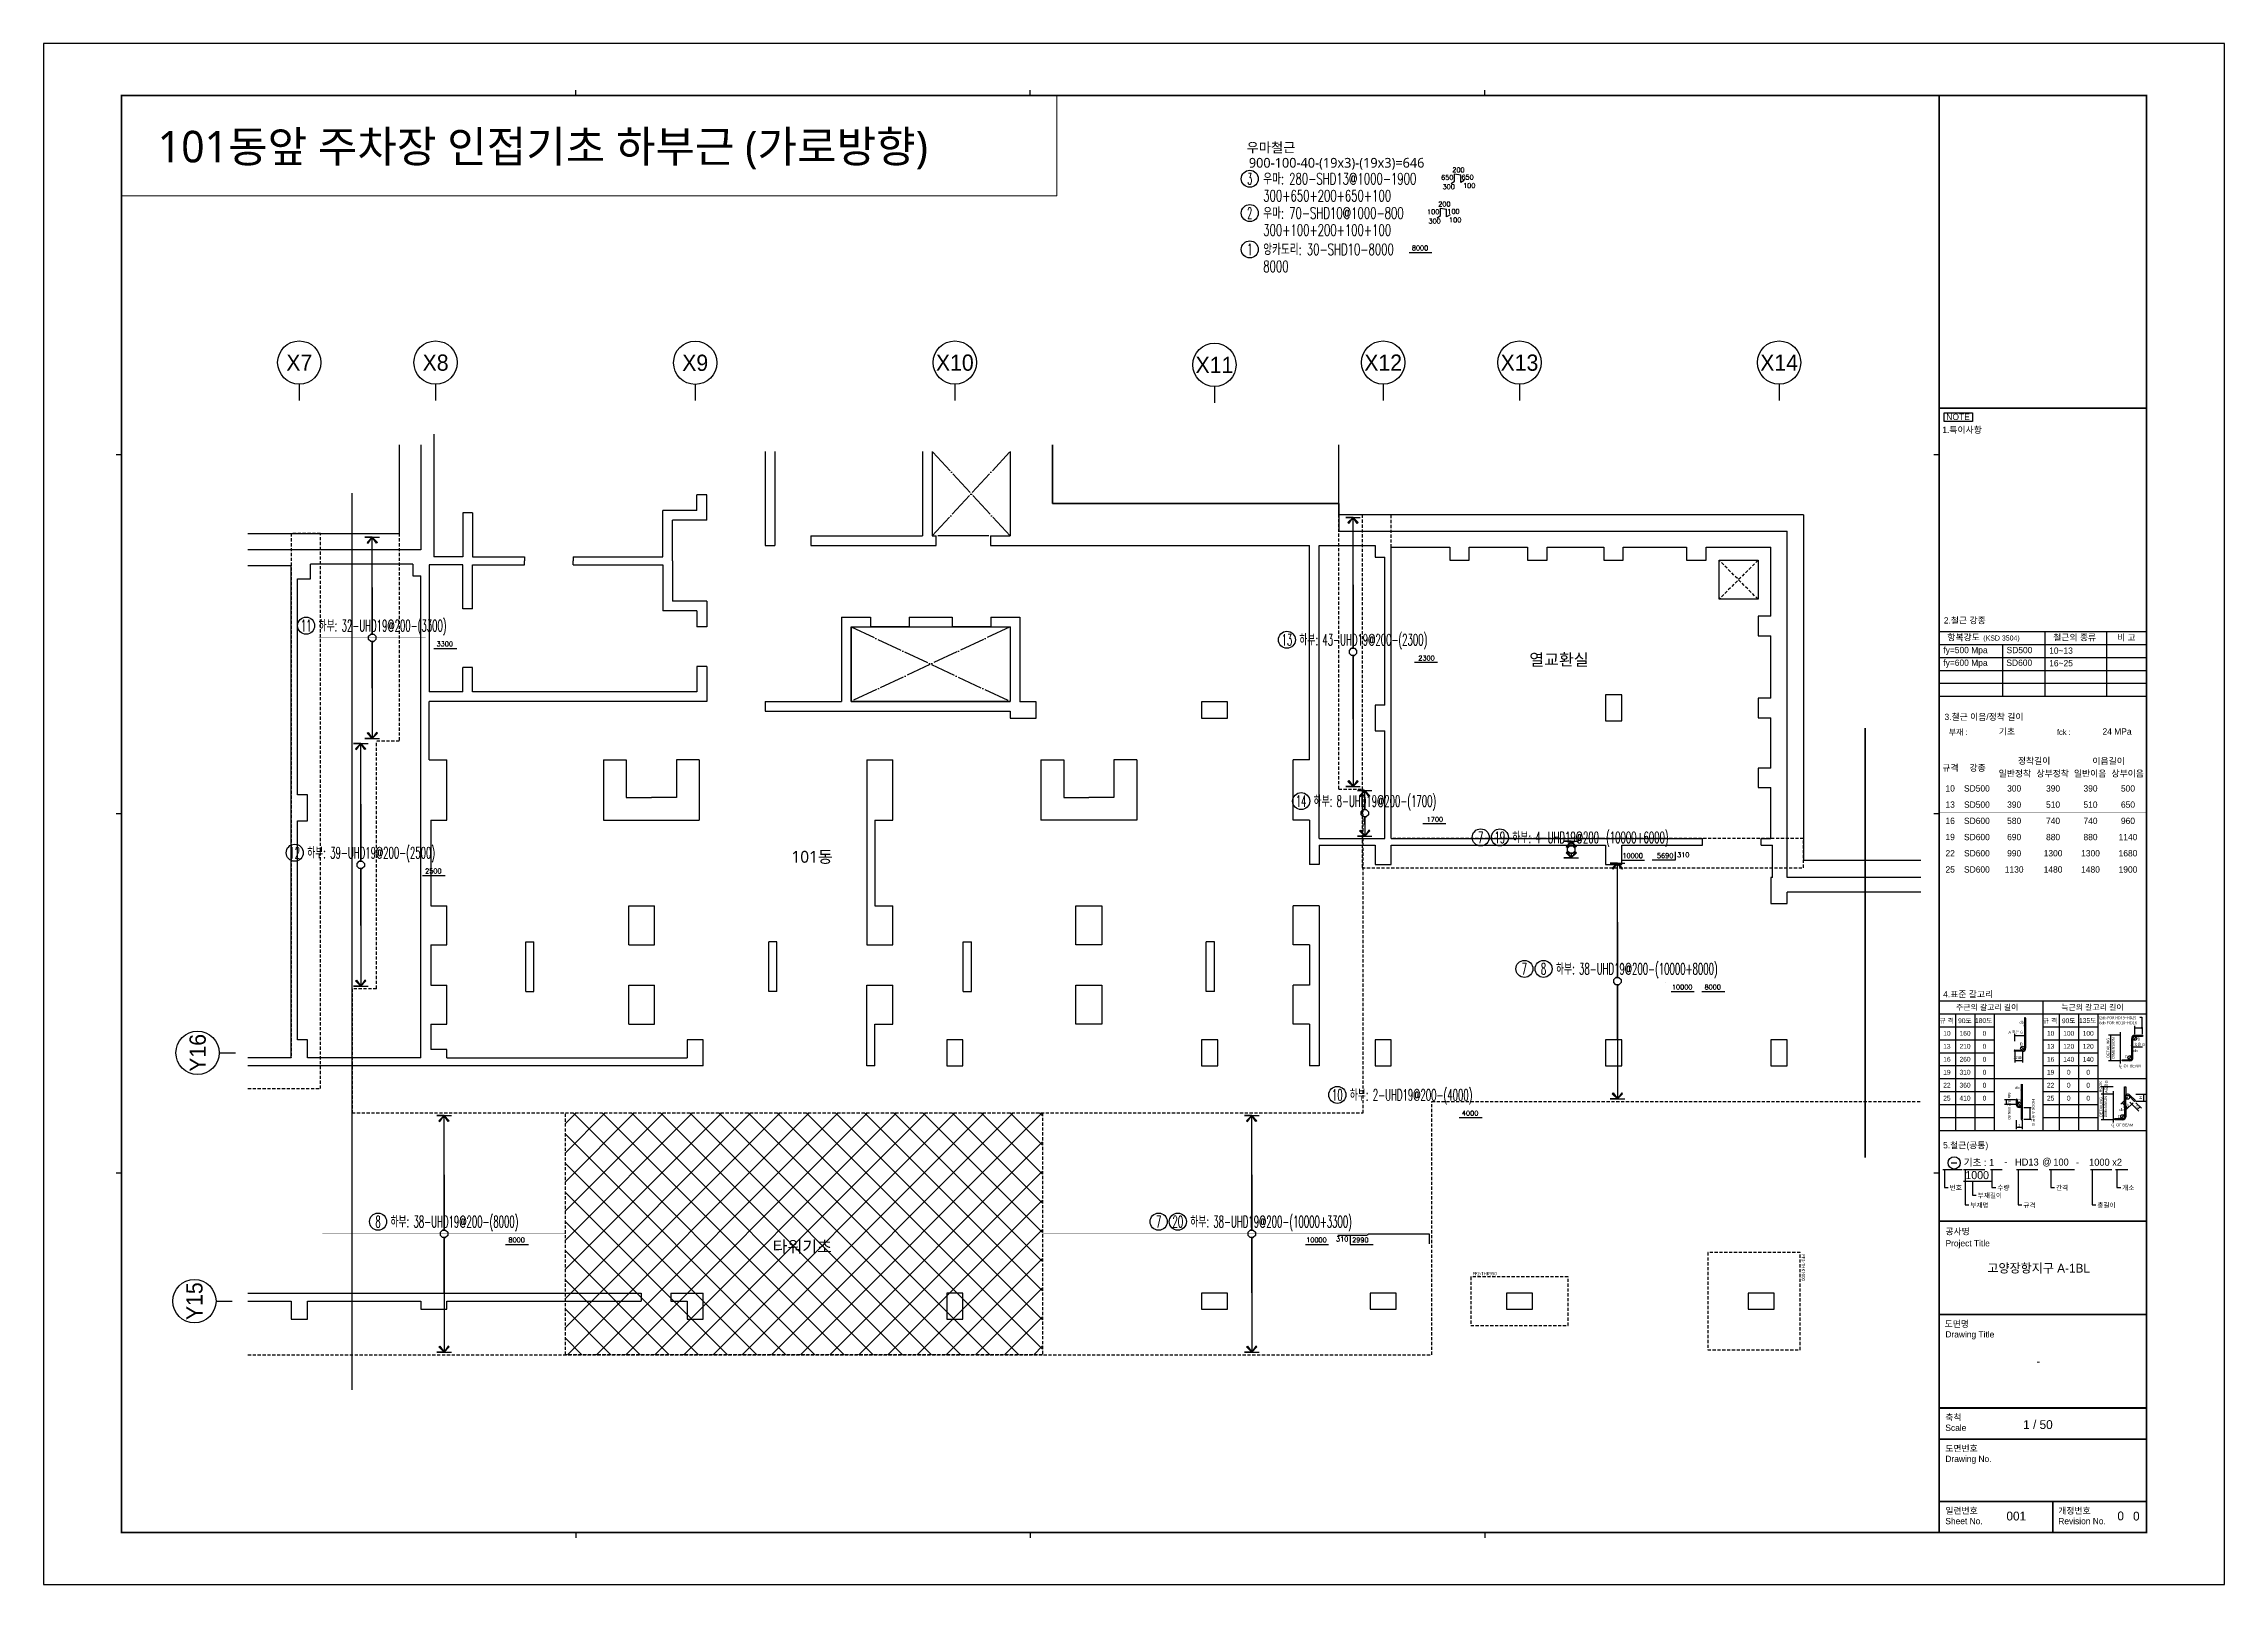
# Model space of a CAD drawing. Header units: millimetres. Extents: x 321717 to 696608, y -514806 to -16026.
# Drawn here: x 404264 to 471464, y -162618 to -115155 of the extents above; entities that cross this region are included whole.
import ezdxf
from ezdxf.enums import TextEntityAlignment as Align

# ---------------------------------------------------------------- set-up
doc = ezdxf.new("R2010")
doc.units = ezdxf.units.MM
doc.header["$LTSCALE"] = 65
doc.linetypes.add('XS-기초$0$DDOT', pattern=[14, 12, -1, 0, -1])
doc.linetypes.add('XS-기초$0$HID', pattern=[2.3, 1.5, -0.8])
doc.layers.get('Defpoints').update_dxf_attribs({"color": 145})
for name, color, linetype in [('BUB', 7, 'Continuous'), ('XDIM', 7, 'Continuous'), ('XREBAR', 1, 'Continuous'), ('XS-기초$0$EL7', 7, 'Continuous'), ('XS-기초$0$MAT', 3, 'XS-기초$0$HID'), ('XS-기초$0$OPEN', 9, 'XS-기초$0$DDOT'), ('XS-기초$0$PILE-P', 4, 'XS-기초$0$HID'), ('XS-기초$0$WALL', 11, 'Continuous'), ('XS-기초$0$기초꺽임', 4, 'XS-기초$0$HID'), ('XS-기초$0$기초연단', 3, 'Continuous'), ('XS-기초$0$집수정', 21, 'Continuous'), ('XS-기초$0$하부보강', 7, 'XS-기초$0$HID'), ('XTAG', 7, 'Continuous'), ('기초꺽임', 7, 'Continuous')]:
    doc.layers.add(name, color=color, linetype=linetype)
doc.layers.add('TEXT', color=3, linetype='Continuous', lineweight=9)
doc.layers.add('XTITLE', color=22, linetype='Continuous', lineweight=0)
doc.layers.add('XS-기초$0$DEFPOINT', color=144, linetype='Continuous', plot=False)
doc.styles.add('ARIAL', font='malgun_0.ttf')
doc.styles.add('HYULL', font='Dotum.ttf')
doc.styles.add('XRebar', font='Romans.shx', dxfattribs={"bigfont": 'whgtxt.shx'})
doc.styles.add('XRebar2', font='Romans.shx')
doc.styles.add('XRebarSheet', font='HMKMRHD.TTF')
doc.styles.add('XS-기초$0$맑은고딕', font='malgun_0.ttf')
doc.styles.add('돋움', font='malgun_0.ttf')
doc.styles.add('돋음', font='Dotum.ttf')
doc.dimstyles.new('NDIM', dxfattribs={"dimtxt": 3, "dimasz": 1.5, "dimexe": 2, "dimexo": 2, "dimgap": 1, "dimtad": 1, "dimdec": 0, "dimdsep": 46, "dimlunit": 6, "dimtxsty": 'ARIAL', "dimblk": 'DOT', "dimcen": 1, "dimclrd": 256, "dimclre": 7, "dimclrt": 3, "dimadec": 0, "dimazin": 0, "dimtfac": 1, "dimtdec": 0, "dimtix": 1, "dimtmove": 2, "dimatfit": 3, "dimldrblk": 'DOT', "dimfxl": 8, "dimtvp": 1, "dimtolj": 1, "dimlwd": -1, "dimlwe": -1, "dimarcsym": 0})

msp = doc.modelspace()

# ---------------------------------------------------------------- texts
at = {"color": 3, "style": 'XRebarSheet'}
for s, height, p in [('fy=600 Mpa', 194.17, (462802.3, -134323.6)), ('fy=500 Mpa', 194.17, (462803.1, -133933)), ('SD600', 194.17, (464745.9, -134323.6)), ('SD500', 194.17, (464752.2, -133933.2)), ('10~13', 194.17, (466065.2, -133951.6)), ('16~25', 194.17, (466066, -134337.3)), ('기초', 194.17, (464512.5, -136441.8)), ('24 MPa', 194.17, (467708.7, -136441.8)), ('001', 271.84, (464746.7, -160649.9))]:
    msp.add_text(s, height=height, dxfattribs=at).set_placement(p)
for s, height, p in [('일반정착', 194.17, (465006.9, -137638.9)), ('정착길이', 194.17, (465600.4, -137248.3)), ('상부정착', 194.17, (466172.3, -137638.9)), ('일반이음', 194.17, (467327.4, -137638.9)), ('이음길이', 194.17, (467895.6, -137255.5)), ('상부이음', 194.17, (468482.8, -137638.9)), ('10', 194.17, (463014.7, -138097.3)), ('SD500', 194.17, (463837.7, -138098.6)), ('300', 194.17, (464985.8, -138098.6)), ('390', 194.17, (466184.4, -138098.6)), ('390', 194.17, (467338.7, -138098.6)), ('500', 194.17, (468493.1, -138098.6)), ('13', 194.17, (463014.7, -138596.7)), ('16', 194.17, (463014.7, -139096.1)), ('SD500', 194.17, (463837.7, -138598)), ('SD600', 194.17, (463837.7, -139097.4)), ('390', 194.17, (464985.8, -138598)), ('580', 194.17, (464985.8, -139097.4)), ('510', 194.17, (466184.4, -138598)), ('740', 194.17, (466184.4, -139097.4)), ('510', 194.17, (467338.7, -138598)), ('740', 194.17, (467338.7, -139097.4)), ('960', 194.17, (468493.1, -139097.4)), ('650', 194.17, (468493.1, -138598)), ('19', 194.17, (463014.7, -139595.5)), ('SD600', 194.17, (463837.7, -139596.8)), ('690', 194.17, (464985.8, -139596.8)), ('880', 194.17, (466184.4, -139596.8)), ('880', 194.17, (467338.7, -139596.8)), ('1140', 194.17, (468493.1, -139596.8)), ('22', 194.17, (463014.7, -140094.9)), ('SD600', 194.17, (463837.7, -140096.2)), ('990', 194.17, (464985.8, -140096.2)), ('1300', 194.17, (466184.4, -140096.2)), ('1300', 194.17, (467338.7, -140096.2)), ('1680', 194.17, (468493.1, -140096.2)), ('25', 194.17, (463014.7, -140594.3)), ('SD600', 194.17, (463837.7, -140595.6)), ('1130', 194.17, (464985.8, -140595.6)), ('1480', 194.17, (466184.4, -140595.6)), ('1480', 194.17, (467338.7, -140595.6)), ('1900', 194.17, (468493.1, -140595.6)), ('10', 147.88, (462913, -145644.1)), ('160', 147.88, (463471.7, -145643.1)), ('0', 147.9, (464071, -145643.1)), ('10', 147.88, (466109.2, -145644.1)), ('100', 147.88, (466667.9, -145643.1)), ('100', 147.88, (467267.2, -145643.1)), ('13', 147.88, (462913, -146043.6)), ('16', 147.88, (462913, -146443.1)), ('210', 147.88, (463471.7, -146042.7)), ('260', 147.88, (463471.7, -146442.2)), ('0', 147.9, (464071, -146042.7)), ('0', 147.9, (464071, -146442.2)), ('13', 147.88, (466109.2, -146043.6)), ('16', 147.88, (466109.2, -146443.1)), ('120', 147.88, (466667.9, -146042.7)), ('140', 147.88, (466667.9, -146442.2)), ('120', 147.88, (467267.2, -146042.7)), ('140', 147.88, (467267.2, -146442.2)), ('22', 147.88, (462913, -147242.2)), ('19', 147.88, (462913, -146842.7)), ('310', 147.88, (463471.7, -146841.7)), ('360', 147.88, (463471.7, -147241.2)), ('0', 147.9, (464071, -146841.7)), ('0', 147.9, (464071, -147241.2)), ('22', 147.88, (466109.2, -147242.2)), ('19', 147.88, (466109.2, -146842.7)), ('0', 147.9, (466667.9, -146841.7)), ('0', 147.9, (466667.9, -147241.2)), ('0', 147.9, (467267.2, -146841.7)), ('0', 147.9, (467267.2, -147241.2)), ('25', 147.88, (462913, -147641.7)), ('410', 147.88, (463471.7, -147640.8)), ('0', 147.9, (464071, -147640.8)), ('25', 147.88, (466109.2, -147641.7)), ('0', 147.9, (466667.9, -147640.8)), ('0', 147.9, (467267.2, -147640.8))]:
    msp.add_text(s, height=height, dxfattribs=at).set_placement(p, align=Align.MIDDLE_CENTER)
for s, p in [('고양장항지구 A-1BL', (465742.1, -152870.4)), ('-', (465731.5, -155747.2)), ('1 / 50', (465718.2, -157691)), ('0', (468267.7, -160509)), ('0', (468750.3, -160516.4))]:
    msp.add_text(s, height=272, dxfattribs=at).set_placement(p, align=Align.MIDDLE)
at = {"layer": 'XDIM', "color": 3, "linetype": 'Continuous', "ltscale": 6.95293e-310, "style": 'XRebar2'}
for s, p in [('650', (447705.8, -119278.6)), ('100', (447272.4, -120335.4))]:
    msp.add_text(s, height=147, dxfattribs=at).set_placement(p, align=Align.MIDDLE_RIGHT)
for p in [(447749.6, -119491), (447316.3, -120547.8)]:
    msp.add_text('300', height=147, dxfattribs=at).set_placement(p, align=Align.TOP_RIGHT)
for s, p in [('200', (447861.9, -119160.8)), ('200', (447428.6, -120217.6)), ('8000', (446677.5, -121567.8))]:
    msp.add_text(s, height=147, dxfattribs=at).set_placement(p, align=Align.BOTTOM_CENTER)
for s, p in [('650', (447952.4, -119269)), ('100', (447519, -120325.9))]:
    msp.add_text(s, height=147, dxfattribs=at).set_placement(p, align=Align.MIDDLE_LEFT)
for p in [(448004.4, -119455.3), (447571.1, -120512.2)]:
    msp.add_text('100', height=147, dxfattribs=at).set_placement(p, align=Align.TOP_LEFT)
at = {"layer": 'XDIM', "color": 3, "linetype": 'Continuous', "ltscale": 2.7937e-313, "style": 'XRebar2'}
for s, p in [('3300', (416624.9, -133765.5)), ('2300', (446877.5, -134200.5)), ('1700', (447136.5, -139170.5)), ('10000', (453229.5, -140288)), ('5690', (454229.8, -140286.7)), ('2500', (416272.4, -140760.5)), ('10000', (454755.5, -144338)), ('8000', (455696.9, -144338)), ('4000', (448221.4, -148220.5)), ('8000', (418839.9, -152125.5))]:
    msp.add_text(s, height=147, dxfattribs=at).set_placement(p, align=Align.BOTTOM_CENTER)
msp.add_text('310', height=147, dxfattribs=at).set_placement((454979.1, -140259.3), align=Align.BOTTOM_RIGHT)
at = {"layer": 'XDIM', "color": 3, "linetype": 'Continuous', "ltscale": 2.20775e-312, "style": 'XRebar2'}
for s, p in [('10000', (443485.5, -152125.5)), ('2990', (444837.8, -152124.2))]:
    msp.add_text(s, height=147, dxfattribs=at).set_placement(p, align=Align.BOTTOM_CENTER)
msp.add_text('310', height=147, dxfattribs=at).set_placement((444466.6, -152096.8), align=Align.BOTTOM_RIGHT)
at = {"layer": 'XTITLE', "color": 2, "style": '돋움'}
for s, height, p in [('101동앞 주차장 인접기초 하부근 (가로방향)', 970.844, (407778.7, -118326.8)), ('우마철근', 300, (441332.1, -118355.8)), ('900-100-40-(19x3)-(19x3)=646', 300, (441402.9, -118825.9))]:
    msp.add_text(s, height=height, dxfattribs=at).set_placement(p, align=Align.MIDDLE_LEFT)

# ---------------------------------------------------------------- blocks, each defined once
blk = doc.blocks.new('_Dot')
at = {"color": 0, "linetype": 'ByBlock', "lineweight": -2}
blk.add_line((-0.5, 0), (-1, 0), dxfattribs=at)
at = {"color": 0, "linetype": 'ByBlock', "const_width": 0.5}
blk.add_lwpolyline([(-0.25, 0, 1), (0.25, 0, 1)], format="xyb", close=True, dxfattribs=at)
blk = doc.blocks.new('*D118')
at = {"color": 7, "transparency": 16777216}
for p, q in [((80432, 20451), (80432, 20463)), ((80477, 20451), (80477, 20463))]:
    blk.add_line(p, q, dxfattribs=at)
at = {"transparency": 16777216}
blk.add_line((80433, 20461), (80475, 20461), dxfattribs=at)
at = {"layer": 'Defpoints', "color": 0, "transparency": 16777216}
for p in [(80432, 20449), (80477, 20461), (80477, 20449)]:
    blk.add_point(p, dxfattribs=at)
at = {"transparency": 16777216, "xscale": 1.5, "yscale": 1.5, "zscale": 1.5, "rotation": 180}
blk.add_blockref('_Dot', (80432, 20461), dxfattribs=at)
at = {"transparency": 16777216, "xscale": 1.5, "yscale": 1.5, "zscale": 1.5}
blk.add_blockref('_Dot', (80477, 20461), dxfattribs=at)
blk = doc.blocks.new('*D119')
at = {"color": 7, "transparency": 16777216}
for p, q in [((76172, 19024), (76172, 19045)), ((76217, 19024), (76217, 19045))]:
    blk.add_line(p, q, dxfattribs=at)
at = {"transparency": 16777216}
blk.add_line((76215, 19043), (76174, 19043), dxfattribs=at)
at = {"layer": 'Defpoints', "color": 0, "transparency": 16777216}
for p in [(76172, 19043), (76172, 19022), (76217, 19022)]:
    blk.add_point(p, dxfattribs=at)
at = {"transparency": 16777216, "xscale": 1.5, "yscale": 1.5, "zscale": 1.5, "rotation": 180}
blk.add_blockref('_Dot', (76172, 19043), dxfattribs=at)
at = {"transparency": 16777216, "xscale": 1.5, "yscale": 1.5, "zscale": 1.5}
blk.add_blockref('_Dot', (76217, 19043), dxfattribs=at)
blk = doc.blocks.new('*D120')
at = {"transparency": 16777216}
blk.add_line((80158, 18181), (80199, 18181), dxfattribs=at)
at = {"layer": 'Defpoints', "color": 0, "transparency": 16777216}
for p in [(80156, 18181), (80201, 18181), (80201, 18181)]:
    blk.add_point(p, dxfattribs=at)
at = {"transparency": 16777216, "xscale": 1.5, "yscale": 1.5, "zscale": 1.5, "rotation": 180}
blk.add_blockref('_Dot', (80156, 18181), dxfattribs=at)
at = {"transparency": 16777216, "xscale": 1.5, "yscale": 1.5, "zscale": 1.5}
blk.add_blockref('_Dot', (80201, 18181), dxfattribs=at)
blk = doc.blocks.new('XS-기초$0$PF3')
at = {"layer": 'XS-기초$0$MAT', "linetype": 'XS-기초$0$HID'}
blk.add_lwpolyline([(-1500, -1650), (1500, -1650), (1500, 1200), (-1500, 1200)], close=True, dxfattribs=at)
at = {"layer": 'XS-기초$0$DEFPOINT', "color": 1, "style": 'XS-기초$0$맑은고딕'}
blk.add_text('PF3-THK1000', height=100, dxfattribs=at).set_placement((-1450, 1300), align=Align.MIDDLE_LEFT)
blk = doc.blocks.new('XS-기초$0$PF2')
at = {"layer": 'XS-기초$0$MAT', "linetype": 'XS-기초$0$HID'}
blk.add_lwpolyline([(-1500, -750), (1500, -750), (1500, 750), (-1500, 750)], close=True, dxfattribs=at)
at = {"layer": 'XS-기초$0$DEFPOINT', "color": 1, "style": 'XS-기초$0$맑은고딕'}
blk.add_text('PF2-THK950', height=100, dxfattribs=at).set_placement((-1450, 850), align=Align.MIDDLE_LEFT)
blk = doc.blocks.new('XS-기초$0$집수정-1.2x1.2')
at = {"layer": 'XS-기초$0$집수정'}
for p, q in [((0, 0), (0, 1200)), ((0, 1200), (1200, 1200)), ((1200, 1200), (1200, 0)), ((1200, 0), (0, 0))]:
    blk.add_line(p, q, dxfattribs=at)
at = {"layer": 'XS-기초$0$집수정', "linetype": 'XS-기초$0$HID'}
for p, q in [((0, 0), (1200, 1200)), ((0, 1200), (1200, 0))]:
    blk.add_line(p, q, dxfattribs=at)
blk = doc.blocks.new('BUB')
at = {"layer": 'BUB'}
blk.add_line((0, 1500), (0, 0), dxfattribs=at)
blk.add_circle((0, 3500), 2000, dxfattribs=at)
blk = doc.blocks.new('zhstes')
at = {"layer": 'XS-기초$0$하부보강'}
h = blk.add_hatch(dxfattribs=at)
h.set_pattern_fill('ANSI37', color=8, scale=200)
h.set_pattern_definition([(45, (-475155, 66938.44), (-449.0128, 449.0128), []), (135, (-475155, 66938.44), (-449.0128, -449.0128), [])])
h.paths.add_polyline_path([(7350, -7450), (-7350, -7450), (-7350, 0), (7350, 0)])
at = {"layer": 'XS-기초$0$EL7'}
for p, q in [((5700, 17775), (4130, 17775)), ((3245, 14975), (2055, 14975)), ((5755, 14975), (4565, 14975))]:
    blk.add_line(p, q, dxfattribs=at)
at = {"layer": 'XS-기초$0$OPEN'}
for p, q in [((6355, 17775), (3955, 20375)), ((3955, 17775), (6355, 20375)), ((1455, 14975), (6355, 12675)), ((6355, 14975), (1455, 12675))]:
    blk.add_line(p, q, dxfattribs=at)
at = {"layer": 'XS-기초$0$WALL', "color": 5}
for p, q in [((-11400, 20905), (-11400, 17135)), ((-11800, 20585), (-11800, 17350)), ((-1195, 20375), (-1195, 17475)), ((-895, 20375), (-895, 17475)), ((3655, 20375), (3655, 17775)), ((3955, 20375), (3955, 17775)), ((6355, 20375), (6355, 17775)), ((7655, 20585), (7655, 18775)), ((-3295, 18555), (-3295, 19045)), ((-2995, 19045), (-3295, 19045)), ((-2995, 18255), (-2995, 19045)), ((-10215, 18490), (-10515, 18490)), ((-10515, 18490), (-10515, 17135)), ((-10215, 18490), (-10215, 17135)), ((-4345, 17135), (-4345, 18555)), ((-3295, 18555), (-4345, 18555)), ((-4045, 17010), (-4045, 18255)), ((-2995, 18255), (-4045, 18255)), ((7655, 18775), (16480, 18775)), ((16480, 18775), (16480, 17925)), ((-1195, 17475), (-895, 17475)), ((215, 17775), (3655, 17775)), ((215, 17775), (215, 17475)), ((215, 17475), (4080, 17475)), ((3655, 17475), (4080, 17475)), ((3955, 17775), (4080, 17775)), ((4080, 17475), (4080, 17775)), ((5750, 17775), (6355, 17775)), ((5750, 17775), (5750, 17475)), ((5750, 17475), (6755, 17475)), ((6755, 17475), (15580, 17475)), ((15580, 10875), (15580, 17475)), ((15880, 8450), (15880, 17475)), ((15880, 17475), (17600, 17475)), ((16480, 17925), (30300, 17925)), ((17600, 17475), (17600, 17125)), ((30300, 7250), (30300, 17925)), ((-11800, 17350), (-17132, 17350)), ((-15800, 16850), (-17132, 16850)), ((-15800, 1700), (-15800, 16850)), ((-12050, 16900), (-15200, 16900)), ((-15200, 16450), (-15200, 16900)), ((-12050, 16900), (-12050, 16550)), ((-10515, 16885), (-11550, 16885)), ((-11550, 16885), (-11550, 12975)), ((-10515, 17135), (-11400, 17135)), ((-10515, 15530), (-10515, 16885)), ((-10215, 17135), (-8615, 17135)), ((-10215, 15530), (-10215, 16885)), ((-10215, 16885), (-8615, 16885)), ((-8615, 17135), (-8615, 17010)), ((-8615, 16885), (-8615, 17010)), ((-7115, 17135), (-4345, 17135)), ((-7115, 17135), (-7115, 17010)), ((-7115, 16885), (-7115, 17010)), ((-7115, 16885), (-4345, 16885)), ((-4345, 16885), (-4345, 15465)), ((-4045, 17010), (-4045, 15765)), ((17600, 17125), (17900, 17125)), ((17900, 12565), (17900, 17125)), ((18100, 17425), (19900, 17425)), ((18100, 8450), (18100, 17425)), ((19900, 17425), (19900, 17025)), ((19900, 17025), (20500, 17025)), ((20500, 17425), (22300, 17425)), ((20500, 17025), (20500, 17425)), ((22300, 17425), (22300, 17025)), ((22300, 17025), (22900, 17025)), ((22900, 17425), (24650, 17425)), ((22900, 17025), (22900, 17425)), ((24650, 17425), (24650, 17025)), ((24650, 17025), (25250, 17025)), ((25250, 17425), (27200, 17425)), ((25250, 17025), (25250, 17425)), ((27200, 17425), (27200, 17025)), ((27200, 17025), (27800, 17025)), ((27800, 17425), (29800, 17425)), ((27800, 17025), (27800, 17425)), ((29800, 15300), (29800, 17425)), ((-15600, 9800), (-15600, 16450)), ((-15600, 16450), (-15200, 16450)), ((-12050, 16550), (-11800, 16550)), ((-11800, 1700), (-11800, 16550)), ((-10215, 15530), (-10515, 15530)), ((-3295, 15465), (-4345, 15465)), ((-2995, 15765), (-4045, 15765)), ((-3295, 15465), (-3295, 14975)), ((-2995, 15765), (-2995, 14975)), ((-2995, 14975), (-3295, 14975)), ((1155, 15275), (1155, 12675)), ((1155, 15275), (2055, 15275)), ((1455, 14975), (1455, 12675)), ((1455, 14975), (2055, 14975)), ((2055, 15275), (2055, 14975)), ((3245, 15275), (4565, 15275)), ((3245, 15275), (3245, 14975)), ((3245, 14975), (4565, 14975)), ((4565, 15275), (4565, 14975)), ((5755, 15275), (6655, 15275)), ((5755, 15275), (5755, 14975)), ((5755, 14975), (6355, 14975)), ((6355, 14975), (6355, 12675)), ((6655, 15275), (6655, 12665)), ((29800, 15300), (29400, 15300)), ((29400, 15300), (29400, 14700)), ((29400, 14700), (29800, 14700)), ((29800, 12775), (29800, 14700)), ((-10215, 13720), (-10515, 13720)), ((-10515, 12975), (-10515, 13720)), ((-10215, 12975), (-10215, 13720)), ((-3295, 13755), (-3295, 12975)), ((-2995, 13755), (-3295, 13755)), ((-2995, 13755), (-2995, 12975)), ((-10515, 12975), (-11550, 12975)), ((-3295, 12975), (-10215, 12975)), ((-2995, 12975), (-2995, 12675)), ((25200, 12875), (24700, 12875)), ((24700, 12875), (24700, 12075)), ((25200, 12075), (25200, 12875)), ((29800, 12775), (29400, 12775)), ((29400, 12775), (29400, 12175)), ((-2995, 12675), (-11550, 12675)), ((-11550, 10875), (-11550, 12675)), ((-1195, 12675), (-1195, 12375)), ((-1195, 12675), (1155, 12675)), ((-1195, 12375), (6355, 12375)), ((1455, 12675), (6355, 12675)), ((6355, 12375), (6355, 12165)), ((6355, 12165), (7155, 12165)), ((7155, 12665), (6655, 12665)), ((7155, 12165), (7155, 12665)), ((13050, 12665), (12250, 12665)), ((12250, 12665), (12250, 12165)), ((12250, 12165), (13050, 12165)), ((13050, 12165), (13050, 12665)), ((17900, 12565), (17600, 12565)), ((17600, 12565), (17600, 11765)), ((29400, 12175), (29800, 12175)), ((29800, 10625), (29800, 12175)), ((17600, 11765), (17900, 11765)), ((17900, 8450), (17900, 11765)), ((24700, 12075), (25200, 12075)), ((-11550, 10875), (-11000, 10875)), ((-11000, 9015), (-11000, 10875)), ((-6175, 10875), (-5475, 10875)), ((-6175, 10875), (-6175, 9015)), ((-5475, 10875), (-5475, 9715)), ((-3225, 10875), (-3925, 10875)), ((-3925, 10875), (-3925, 9715)), ((-3225, 10875), (-3225, 9015)), ((1940, 10875), (1940, 5180)), ((1940, 10875), (2740, 10875)), ((2740, 9015), (2740, 10875)), ((7305, 10875), (7305, 9015)), ((7305, 10875), (8005, 10875)), ((8005, 10875), (8005, 9715)), ((10255, 10875), (9555, 10875)), ((9555, 10875), (9555, 9715)), ((10255, 10875), (10255, 9015)), ((15080, 9015), (15080, 10875)), ((15580, 10875), (15080, 10875)), ((29800, 10625), (29400, 10625)), ((29400, 10625), (29400, 10025)), ((-15300, 9800), (-15600, 9800)), ((-15300, 9000), (-15300, 9800)), ((-5475, 9715), (-4700, 9715)), ((-3925, 9715), (-4700, 9715)), ((8005, 9715), (8780, 9715)), ((9555, 9715), (8780, 9715)), ((29400, 10025), (29800, 10025)), ((29800, 8450), (29800, 10025)), ((-15600, 2250), (-15600, 9000)), ((-15600, 9000), (-15300, 9000)), ((-11500, 9015), (-11000, 9015)), ((-11500, 9015), (-11500, 6380)), ((-6175, 9015), (-3225, 9015)), ((2190, 9015), (2740, 9015)), ((2190, 9015), (2190, 6380)), ((10255, 9015), (7305, 9015)), ((15580, 9015), (15080, 9015)), ((15580, 9015), (15580, 7650)), ((15880, 8450), (17900, 8450)), ((15880, 8250), (15880, 7650)), ((15880, 8250), (17600, 8250)), ((17600, 8250), (17600, 7650)), ((18100, 8450), (27690, 8450)), ((18100, 8250), (24700, 8250)), ((18100, 7650), (18100, 8250)), ((24700, 8250), (24700, 7650)), ((25200, 8250), (27690, 8250)), ((25200, 7650), (25200, 8250)), ((27690, 8250), (27690, 8450)), ((29500, 8450), (29800, 8450)), ((29500, 8250), (29500, 8450)), ((29500, 8250), (29850, 8250)), ((29850, 7250), (29850, 8250)), ((15880, 7650), (15580, 7650)), ((17600, 7650), (18100, 7650)), ((24700, 7650), (25200, 7650)), ((29850, 7250), (29800, 7250)), ((29800, 7250), (29800, 6450)), ((34421, 7250), (30300, 7250)), ((30300, 6450), (30300, 6800)), ((34421, 6800), (30300, 6800)), ((-11500, 6380), (-11000, 6380)), ((-11000, 5180), (-11000, 6380)), ((-5400, 6380), (-4600, 6380)), ((-5400, 5180), (-5400, 6380)), ((-4600, 5180), (-4600, 6380)), ((2190, 6380), (2740, 6380)), ((2740, 5180), (2740, 6380)), ((8380, 5180), (8380, 6380)), ((8380, 6380), (9180, 6380)), ((9180, 6380), (9180, 5180)), ((15880, 6380), (15080, 6380)), ((15080, 5180), (15080, 6380)), ((15880, 6380), (15880, 1450)), ((29800, 6450), (30300, 6450)), ((-11500, 5180), (-11000, 5180)), ((-11500, 5180), (-11500, 3935)), ((-8570, 3735), (-8570, 5270)), ((-8570, 5270), (-8320, 5270)), ((-8320, 3735), (-8320, 5270)), ((-5400, 5180), (-4600, 5180)), ((-1080, 3735), (-1080, 5270)), ((-830, 5270), (-1080, 5270)), ((-830, 3735), (-830, 5270)), ((1940, 5180), (2740, 5180)), ((4910, 3735), (4910, 5270)), ((4910, 5270), (5160, 5270)), ((5160, 3735), (5160, 5270)), ((9180, 5180), (8380, 5180)), ((12400, 3735), (12400, 5270)), ((12650, 5270), (12400, 5270)), ((12650, 3735), (12650, 5270)), ((15580, 5180), (15080, 5180)), ((15580, 5180), (15580, 3935)), ((-11500, 3935), (-11000, 3935)), ((-11000, 2735), (-11000, 3935)), ((-8570, 3735), (-8320, 3735)), ((-5400, 3935), (-4600, 3935)), ((-5400, 2735), (-5400, 3935)), ((-4600, 2735), (-4600, 3935)), ((-830, 3735), (-1080, 3735)), ((1940, 3935), (2740, 3935)), ((1940, 1450), (1940, 3935)), ((2740, 2735), (2740, 3935)), ((4910, 3735), (5160, 3735)), ((8380, 2735), (8380, 3935)), ((8380, 3935), (9180, 3935)), ((9180, 3935), (9180, 2735)), ((12650, 3735), (12400, 3735)), ((15080, 2735), (15080, 3935)), ((15580, 3935), (15080, 3935)), ((-11500, 2735), (-11000, 2735)), ((-11500, 2735), (-11500, 1950)), ((-5400, 2735), (-4600, 2735)), ((2190, 2735), (2740, 2735)), ((2190, 1450), (2190, 2735)), ((9180, 2735), (8380, 2735)), ((15580, 2735), (15080, 2735)), ((15580, 2735), (15580, 1450)), ((-15300, 2250), (-15600, 2250)), ((-15300, 1700), (-15300, 2250)), ((-3100, 2250), (-3600, 2250)), ((-3600, 2250), (-3600, 1700)), ((-3100, 1450), (-3100, 2250)), ((4900, 2250), (4400, 2250)), ((4400, 2250), (4400, 1450)), ((4900, 1450), (4900, 2250)), ((12750, 2250), (12250, 2250)), ((12250, 2250), (12250, 1450)), ((12750, 1450), (12750, 2250)), ((18100, 2250), (17600, 2250)), ((17600, 2250), (17600, 1450)), ((18100, 1450), (18100, 2250)), ((25200, 2250), (24700, 2250)), ((24700, 2250), (24700, 1450)), ((25200, 1450), (25200, 2250)), ((30300, 2250), (29800, 2250)), ((29800, 2250), (29800, 1450)), ((30300, 1450), (30300, 2250)), ((-15800, 1700), (-17132, 1700)), ((-3100, 1450), (-17132, 1450)), ((-11800, 1700), (-15300, 1700)), ((-11000, 1950), (-11500, 1950)), ((-11000, 1700), (-11000, 1950)), ((-11000, 1700), (-3600, 1700)), ((2190, 1450), (1940, 1450)), ((4400, 1450), (4900, 1450)), ((12250, 1450), (12750, 1450)), ((15880, 1450), (15580, 1450)), ((17600, 1450), (18100, 1450)), ((24700, 1450), (25200, 1450)), ((29800, 1450), (30300, 1450)), ((-17132, -5550), (-5010, -5550)), ((-17132, -5800), (-15800, -5800)), ((-15800, -5800), (-15800, -6350)), ((-15300, -5800), (-11800, -5800)), ((-15300, -6350), (-15300, -5800)), ((-11800, -5800), (-11800, -6050)), ((-11000, -5800), (-5010, -5800)), ((-11000, -6050), (-11000, -5800)), ((-5010, -5550), (-5010, -5800)), ((-4100, -5550), (-3100, -5550)), ((-4100, -5550), (-4100, -5800)), ((-4100, -5800), (-3600, -5800)), ((-3600, -5800), (-3600, -6350)), ((-3100, -6350), (-3100, -5550)), ((4900, -5550), (4400, -5550)), ((4400, -5550), (4400, -6350)), ((4900, -6350), (4900, -5550)), ((12250, -5550), (12250, -6050)), ((13050, -5550), (12250, -5550)), ((13050, -6050), (13050, -5550)), ((17450, -5550), (17450, -6050)), ((18250, -5550), (17450, -5550)), ((18250, -6050), (18250, -5550)), ((21650, -5550), (21650, -6050)), ((22450, -5550), (21650, -5550)), ((22450, -6050), (22450, -5550)), ((29100, -5550), (29100, -6050)), ((29900, -5550), (29100, -5550)), ((29900, -6050), (29900, -5550)), ((-15800, -6350), (-15300, -6350)), ((-11800, -6050), (-11000, -6050)), ((-3600, -6350), (-3100, -6350)), ((4400, -6350), (4900, -6350)), ((12250, -6050), (13050, -6050)), ((17450, -6050), (18250, -6050)), ((21650, -6050), (22450, -6050)), ((29100, -6050), (29900, -6050))]:
    blk.add_line(p, q, dxfattribs=at)
at = {"layer": 'XS-기초$0$기초꺽임'}
blk.add_lwpolyline([(17200, 18425), (17200, 7550), (30800, 7550), (30800, 8450), (18100, 8450), (18100, 18425)], close=True, dxfattribs=at)
blk.add_lwpolyline([(-17132, 750), (-14900, 750), (-14900, 17850), (-15800, 17850), (-15800, 1700), (-17132, 1700)], dxfattribs=at)
at = {"layer": 'XS-기초$0$기초연단'}
for p, q in [((-12470, 20585), (-12470, 17850)), ((7655, 18775), (7655, 20585)), ((16480, 18425), (16480, 20585)), ((16480, 18775), (7655, 18775)), ((16480, 18425), (16480, 18775)), ((30800, 18425), (16480, 18425)), ((30800, 18425), (30800, 7775)), ((-17132, 17850), (-12470, 17850)), ((34421, 7775), (30800, 7775))]:
    blk.add_line(p, q, dxfattribs=at)
at = {"layer": 'XS-기초$0$기초연단', "linetype": 'XS-기초$0$HID'}
for p, q in [((16480, 9975), (16480, 18425)), ((-12470, 17850), (-12470, 11455)), ((-13175, 3825), (-13175, 11455)), ((-12470, 11455), (-13175, 11455)), ((16480, 9975), (17230, 9975)), ((17230, 0), (17230, 9975)), ((-13925, 3825), (-13925, 0)), ((-13175, 3825), (-13925, 3825)), ((-13925, 0), (17230, 0)), ((19350, 350), (34421, 350)), ((19350, -7450), (19350, 350)), ((-17132, -7450), (19350, -7450))]:
    blk.add_line(p, q, dxfattribs=at)
at = {"layer": 'XS-기초$0$하부보강', "color": 8}
blk.add_lwpolyline([(7350, -7450), (-7350, -7450), (-7350, 0), (7350, 0)], close=True, dxfattribs=at)
at = {"layer": '기초꺽임', "color": 1, "const_width": 50}
for points in [[(-13925, 19093), (-13925, -8538)], [(32700, -1377), (32700, 11861)]]:
    blk.add_lwpolyline(points, dxfattribs=at)
at = {"layer": '기초꺽임'}
blk.add_lwpolyline([(1455, 14975), (6355, 14975), (6355, 12675), (1455, 12675)], close=True, dxfattribs=at)
at = {"layer": 'BUB', "xscale": 0.3333333333333333, "yscale": 0.3333333333333333, "zscale": 0.3333333333333333}
for p in [(-15550, 21949), (-11350, 21949), (-3350, 21943), (4650, 21949), (12650, 21878), (17850, 21949), (22050, 21949), (30050, 21949)]:
    blk.add_blockref('BUB', p, dxfattribs=at)
at = {"layer": 'BUB', "xscale": 0.3333333333333333, "yscale": 0.3333333333333333, "zscale": 0.3333333333333333, "rotation": 90}
for p in [(-17519, 1850), (-17616, -5800)]:
    blk.add_blockref('BUB', p, dxfattribs=at)
at = {"layer": 'XS-기초$0$PILE-P', "rotation": 270}
blk.add_blockref('XS-기초$0$PF3', (29500, -5800), dxfattribs=at)
at = {"layer": 'XS-기초$0$PILE-P'}
blk.add_blockref('XS-기초$0$PF2', (22050, -5800), dxfattribs=at)
at = {"layer": 'XS-기초$0$집수정', "rotation": 180}
blk.add_blockref('XS-기초$0$집수정-1.2x1.2', (29400, 17025), dxfattribs=at)
at = {"layer": 'TEXT', "style": '돋음'}
for s, p in [('X7', (-15550, 23113)), ('X8', (-11350, 23113)), ('X9', (-3350, 23108)), ('X10', (4650, 23113)), ('X11', (12650, 23042)), ('X12', (17850, 23113)), ('X13', (22050, 23113)), ('X14', (30050, 23113))]:
    blk.add_text(s, height=500, dxfattribs=at).set_placement(p, align=Align.MIDDLE_CENTER)
for s, p in [('Y16', (-18683, 1850)), ('Y15', (-18781, -5800))]:
    blk.add_text(s, height=500, rotation=90, dxfattribs=at).set_placement(p, align=Align.MIDDLE_CENTER)
at = {"layer": 'XTITLE', "color": 2, "style": '돋움'}
for s, p in [('열교환실', (22353, 13964)), ('101동', (-383, 7890)), ('타워기초', (-964, -4119))]:
    blk.add_text(s, height=364.1, dxfattribs=at).set_placement(p, align=Align.MIDDLE_LEFT)
blk = doc.blocks.new('*U369', base_point=(441168.9088, -119316.9697))
at = {"layer": 'XTAG', "color": 0, "linetype": 'Continuous', "ltscale": 6.95293e-310}
blk.add_circle((441431.4088, -119316.9697), 262.5, dxfattribs=at)
at = {"layer": 'XTAG', "color": 0, "linetype": 'Continuous', "ltscale": 6.95293e-310, "style": 'XRebar', "width": 0.5}
blk.add_text('3', height=350, dxfattribs=at).set_placement((441431.4088, -119316.9697), align=Align.MIDDLE_CENTER)
at = {"layer": 'XTAG', "color": 0, "linetype": 'Continuous', "ltscale": 6.95293e-310, "style": 'XRebar', "width": 0.65}
for s, p in [('우마: 280-SHD13@1000-1900', (441847.0338, -119316.9697)), ('300+650+200+650+100', (441847.0338, -119841.9697))]:
    blk.add_text(s, height=350, dxfattribs=at).set_placement(p, align=Align.MIDDLE_LEFT)
blk = doc.blocks.new('*U370', base_point=(441168.9088, -120373.8033))
at = {"layer": 'XTAG', "color": 0, "linetype": 'Continuous', "ltscale": 6.95293e-310}
blk.add_circle((441431.4088, -120373.8033), 262.5, dxfattribs=at)
at = {"layer": 'XTAG', "color": 0, "linetype": 'Continuous', "ltscale": 6.95293e-310, "style": 'XRebar', "width": 0.5}
blk.add_text('2', height=350, dxfattribs=at).set_placement((441431.4088, -120373.8033), align=Align.MIDDLE_CENTER)
at = {"layer": 'XTAG', "color": 0, "linetype": 'Continuous', "ltscale": 6.95293e-310, "style": 'XRebar', "width": 0.65}
for s, p in [('우마: 70-SHD10@1000-800', (441847.0338, -120373.8033)), ('300+100+200+100+100', (441847.0338, -120898.8033))]:
    blk.add_text(s, height=350, dxfattribs=at).set_placement(p, align=Align.MIDDLE_LEFT)
blk = doc.blocks.new('*U371', base_point=(441168.9088, -121492.9333))
at = {"layer": 'XTAG', "color": 0, "linetype": 'Continuous', "ltscale": 6.95293e-310}
blk.add_circle((441431.4088, -121492.9333), 262.5, dxfattribs=at)
at = {"layer": 'XTAG', "color": 0, "linetype": 'Continuous', "ltscale": 6.95293e-310, "style": 'XRebar', "width": 0.5}
blk.add_text('1', height=350, dxfattribs=at).set_placement((441431.4088, -121492.9333), align=Align.MIDDLE_CENTER)
at = {"layer": 'XTAG', "color": 0, "linetype": 'Continuous', "ltscale": 6.95293e-310, "style": 'XRebar', "width": 0.65}
for s, p in [('앙카도리: 30-SHD10-8000', (441847.0338, -121492.9333)), ('8000', (441847.0338, -122017.9333))]:
    blk.add_text(s, height=350, dxfattribs=at).set_placement(p, align=Align.MIDDLE_LEFT)
blk = doc.blocks.new('*U372', base_point=(443309.7743, -138489.7083))
at = {"layer": 'XTAG', "color": 0, "linetype": 'Continuous', "ltscale": 1.17728e-311}
blk.add_circle((443014.4618, -138489.7083), 262.5, dxfattribs=at)
at = {"layer": 'XTAG', "color": 0, "linetype": 'Continuous', "ltscale": 1.17728e-311, "style": 'XRebar', "width": 0.55}
blk.add_text('14', height=350, dxfattribs=at).set_placement((443014.4618, -138489.7083), align=Align.MIDDLE_CENTER)
blk.add_text('하부: 8-UHD19@200-(1700)', height=350, dxfattribs=at).set_placement((443397.2743, -138489.7083), align=Align.MIDDLE_LEFT)
blk = doc.blocks.new('*U373', base_point=(442871.2028, -133519.7083))
at = {"layer": 'XTAG', "color": 0, "linetype": 'Continuous', "ltscale": 1.17728e-311}
blk.add_circle((442575.8903, -133519.7083), 262.5, dxfattribs=at)
at = {"layer": 'XTAG', "color": 0, "linetype": 'Continuous', "ltscale": 1.17728e-311, "style": 'XRebar', "width": 0.55}
blk.add_text('13', height=350, dxfattribs=at).set_placement((442575.8903, -133519.7083), align=Align.MIDDLE_CENTER)
blk.add_text('하부: 43-UHD19@200-(2300)', height=350, dxfattribs=at).set_placement((442958.7028, -133519.7083), align=Align.MIDDLE_LEFT)
blk = doc.blocks.new('*U374', base_point=(412648.7028, -133084.7083))
at = {"layer": 'XTAG', "color": 0, "linetype": 'Continuous', "ltscale": 1.17728e-311}
blk.add_circle((412353.3903, -133084.7083), 262.5, dxfattribs=at)
at = {"layer": 'XTAG', "color": 0, "linetype": 'Continuous', "ltscale": 1.17728e-311, "style": 'XRebar', "width": 0.55}
blk.add_text('11', height=350, dxfattribs=at).set_placement((412353.3903, -133084.7083), align=Align.MIDDLE_CENTER)
blk.add_text('하부: 32-UHD19@200-(3300)', height=350, dxfattribs=at).set_placement((412736.2028, -133084.7083), align=Align.MIDDLE_LEFT)
blk = doc.blocks.new('*U375', base_point=(412296.2028, -140079.7083))
at = {"layer": 'XTAG', "color": 0, "linetype": 'Continuous', "ltscale": 1.17728e-311}
blk.add_circle((412000.8903, -140079.7083), 262.5, dxfattribs=at)
at = {"layer": 'XTAG', "color": 0, "linetype": 'Continuous', "ltscale": 1.17728e-311, "style": 'XRebar', "width": 0.55}
blk.add_text('12', height=350, dxfattribs=at).set_placement((412000.8903, -140079.7083), align=Align.MIDDLE_CENTER)
blk.add_text('하부: 39-UHD19@200-(2500)', height=350, dxfattribs=at).set_placement((412383.7028, -140079.7083), align=Align.MIDDLE_LEFT)
blk = doc.blocks.new('*U376', base_point=(444424.7743, -147539.7083))
at = {"layer": 'XTAG', "color": 0, "linetype": 'Continuous', "ltscale": 1.17728e-311}
blk.add_circle((444129.4618, -147539.7083), 262.5, dxfattribs=at)
at = {"layer": 'XTAG', "color": 0, "linetype": 'Continuous', "ltscale": 1.17728e-311, "style": 'XRebar', "width": 0.55}
blk.add_text('10', height=350, dxfattribs=at).set_placement((444129.4618, -147539.7083), align=Align.MIDDLE_CENTER)
blk.add_text('하부: 2-UHD19@200-(4000)', height=350, dxfattribs=at).set_placement((444512.2743, -147539.7083), align=Align.MIDDLE_LEFT)
blk = doc.blocks.new('*U377', base_point=(414863.7027, -151444.7083))
at = {"layer": 'XTAG', "color": 0, "linetype": 'Continuous', "ltscale": 1.17728e-311}
blk.add_circle((414568.3902, -151444.7083), 262.5, dxfattribs=at)
at = {"layer": 'XTAG', "color": 0, "linetype": 'Continuous', "ltscale": 1.17728e-311, "style": 'XRebar', "width": 0.55}
blk.add_text('8', height=350, dxfattribs=at).set_placement((414568.3902, -151444.7083), align=Align.MIDDLE_CENTER)
blk.add_text('하부: 38-UHD19@200-(8000)', height=350, dxfattribs=at).set_placement((414951.2027, -151444.7083), align=Align.MIDDLE_LEFT)
blk = doc.blocks.new('*U378', base_point=(450779.3278, -143657.2083))
at = {"layer": 'XTAG', "color": 0, "linetype": 'Continuous', "ltscale": 1.17728e-311}
for centre in [(449893.3903, -143657.2083), (450484.0153, -143657.2083)]:
    blk.add_circle(centre, 262.5, dxfattribs=at)
at = {"layer": 'XTAG', "color": 0, "linetype": 'Continuous', "ltscale": 1.17728e-311, "style": 'XRebar', "width": 0.55}
for s, p in [('7', (449893.3903, -143657.2083)), ('8', (450484.0153, -143657.2083))]:
    blk.add_text(s, height=350, dxfattribs=at).set_placement(p, align=Align.MIDDLE_CENTER)
blk.add_text('하부: 38-UHD19@200-(10000+8000)', height=350, dxfattribs=at).set_placement((450866.8278, -143657.2083), align=Align.MIDDLE_LEFT)
blk = doc.blocks.new('*U387', base_point=(449432.8993, -139607.2083))
at = {"layer": 'XTAG', "color": 0, "linetype": 'Continuous', "ltscale": 1.17728e-311}
for centre in [(448546.9618, -139607.2083), (449137.5868, -139607.2083)]:
    blk.add_circle(centre, 262.5, dxfattribs=at)
at = {"layer": 'XTAG', "color": 0, "linetype": 'Continuous', "ltscale": 1.17728e-311, "style": 'XRebar', "width": 0.55}
for s, p in [('7', (448546.9618, -139607.2083)), ('19', (449137.5868, -139607.2083))]:
    blk.add_text(s, height=350, dxfattribs=at).set_placement(p, align=Align.MIDDLE_CENTER)
blk.add_text('하부: 4-UHD19@200-(10000+6000)', height=350, dxfattribs=at).set_placement((449520.3993, -139607.2083), align=Align.MIDDLE_LEFT)
blk = doc.blocks.new('*U389', base_point=(439509.3277, -151444.7083))
at = {"layer": 'XTAG', "color": 0, "linetype": 'Continuous', "ltscale": 1.17728e-311}
for centre in [(438623.3902, -151444.7083), (439214.0152, -151444.7083)]:
    blk.add_circle(centre, 262.5, dxfattribs=at)
at = {"layer": 'XTAG', "color": 0, "linetype": 'Continuous', "ltscale": 1.17728e-311, "style": 'XRebar', "width": 0.55}
for s, p in [('7', (438623.3902, -151444.7083)), ('20', (439214.0152, -151444.7083))]:
    blk.add_text(s, height=350, dxfattribs=at).set_placement(p, align=Align.MIDDLE_CENTER)
blk.add_text('하부: 38-UHD19@200-(10000+3300)', height=350, dxfattribs=at).set_placement((439596.8277, -151444.7083), align=Align.MIDDLE_LEFT)
blk = doc.blocks.new('dhs_sheet2e')
h = blk.add_hatch(color=256)
edge = h.paths.add_edge_path()
edge.add_line((76299, 21797), (76299, 20646.2))
edge.add_arc((76224.2, 20646.2), 74.7, -90, 0, ccw=False)
edge.add_line((76224.2, 20571.5), (75925.3, 20571.5))
edge.add_arc((75925.3, 20549.1), 22.4, 90, 270)
edge.add_line((75925.3, 20526.7), (76224.2, 20526.7))
edge.add_arc((76224.2, 20646.2), 119.6, 270, 360)
edge.add_line((76343.8, 20646.2), (76343.8, 21797))
edge.add_arc((76321.4, 21797), 22.4, 0, 180)
blk.add_hatch(color=256).paths.add_polyline_path([(80850.3, 21144.3), (80551.4, 21144.3, 0.4142136), (80431.9, 21024.7), (80431.9, 20621.2), (80431.9, 20277.5, -0.4142136), (80357.1, 20202.7), (80058.2, 20202.7), (80058.2, 20157.9), (80357.1, 20157.9, 0.4142136), (80476.7, 20277.5), (80476.7, 20621.2), (80476.7, 21024.7, -0.4142136), (80551.4, 21099.4), (80850.3, 21099.4)])
h = blk.add_hatch(color=256)
h.paths.add_polyline_path([(76216.8, 18481.2, -0.2277351), (76172, 18387.9), (76172, 17913.3, 1), (76216.8, 17913.3)])
h.paths.add_polyline_path([(76216.8, 19258.4, 1), (76172, 19258.4), (76172, 18481.2, -0.1833618), (76153.2, 18431.7, -0.6790836), (76150.1, 18423.9, -0.2067221), (76146.9, 18425.3, -0.6466922), (76022.6, 18481.2), (76022.6, 18660.6, 1), (75977.7, 18660.6), (75977.7, 18481.2, 1), (76216.8, 18481.2)])
h.paths.add_polyline_path([(76153.2, 18431.7, -0.0300135), (76146.9, 18425.3, 0.2067221), (76150.1, 18423.9, 0.6790836)], flags=17)
h = blk.add_hatch(color=256)
h.paths.add_polyline_path([(80200.9, 19160.1), (80156.1, 19160.1), (80156.1, 18756.6, -0.2277351), (80200.9, 18850)])
h.paths.add_polyline_path([(80156.1, 18756.6), (80156.1, 18353.1), (80156.1, 18009.4, -0.4142136), (80081.4, 17934.7), (79782.5, 17934.7), (79782.5, 17889.8), (80081.4, 17889.8, 0.4142136), (80200.9, 18009.4), (80200.9, 18353.1), (80200.9, 18756.6, -0.6681786), (80328.5, 18809.5), (80539.9, 18598.1), (80571.6, 18629.8), (80360.2, 18841.2, 0.6681786)])
at = {"color": 7}
for p, q in [((20500.6, 57331.7), (20500.6, 57531.5)), ((38004.8, 57331.7), (38004.8, 57531.5)), ((55508.9, 57331.7), (55508.9, 57531.5)), ((2996.4, 43498.2), (2796.7, 43498.2)), ((73013.1, 43498.2), (72813.3, 43498.2)), ((73013.1, 36694), (81003.6, 36694)), ((73013.1, 36194.6), (81003.6, 36194.6)), ((75452.6, 36194.6), (75452.6, 34197)), ((77085.8, 36694), (77085.8, 34197)), ((79453.7, 36694), (79453.7, 34197)), ((73013.1, 35695.2), (81003.6, 35695.2)), ((73013.1, 35195.8), (81003.6, 35195.8)), ((73013.1, 34696.4), (81003.6, 34696.4)), ((73013.1, 34197), (81003.6, 34197)), ((2996.4, 29664.7), (2796.7, 29664.7)), ((73013.1, 29664.7), (72813.3, 29664.7)), ((76343.8, 20916), (76343.8, 21141.7)), ((79996, 21144.3), (79533, 21144.3)), ((80551.4, 21191.6), (80551.4, 21507.4)), ((80850.3, 21191.6), (80850.3, 21435)), ((80431.9, 20947.5), (80431.9, 20685.3)), ((79996, 20157.9), (79533, 20157.9)), ((75953.1, 18660.6), (75532.2, 18660.6)), ((75953.1, 18481.2), (75532.2, 18481.2)), ((79720.2, 19160.1), (79257.5, 19160.1)), ((79720.2, 18876.2), (79257.5, 18876.2)), ((79720.2, 18876.2), (79257.5, 18876.2)), ((80273.9, 18754.9), (80011.4, 18492.3)), ((80485.3, 18543.5), (80222.7, 18281)), ((80591.1, 18876.2), (80958.3, 18876.2)), ((80591.1, 18607.2), (80958.3, 18607.2)), ((80594.5, 18543.5), (80804.2, 18333.8)), ((75977.7, 17876.9), (75977.7, 17530.5)), ((76216.8, 17876.9), (76216.8, 17530.5)), ((76270.6, 18361.7), (76562.3, 18361.7)), ((76270.6, 17913.3), (76562.3, 17913.3)), ((79720.2, 17885.5), (79257.5, 17885.5)), ((80488.8, 18437.8), (80698.5, 18228.1)), ((73477.6, 16230.5), (73697, 16230.5)), ((2996.4, 15831.2), (2796.7, 15831.2)), ((73013.1, 15831.2), (72813.3, 15831.2)), ((20500.6, 1997.6), (20500.6, 1797.9)), ((38004.8, 1997.6), (38004.8, 1797.9)), ((55508.9, 1997.6), (55508.9, 1797.9))]:
    blk.add_line(p, q, dxfattribs=at)
at = {"color": 7, "ltscale": 2}
for p, q in [((73013.1, 22471.6), (81003.6, 22471.6)), ((73013.1, 21972.2), (81003.6, 21972.2)), ((73637.3, 21972.2), (73637.3, 17477.6)), ((74386.4, 21972.2), (74386.4, 17477.6)), ((75135.6, 21972.2), (75135.6, 17477.6)), ((77008.3, 22471.6), (77008.3, 17477.6)), ((77632.6, 21972.2), (77632.6, 17477.6)), ((78381.7, 21972.2), (78381.7, 17477.6)), ((79130.8, 21972.2), (79130.8, 17477.6)), ((73013.1, 21472.8), (75135.6, 21472.8)), ((77008.3, 21472.8), (79130.8, 21472.8)), ((75135.6, 19475.2), (77008.3, 19475.2)), ((79130.8, 19475.2), (81003.6, 19475.2)), ((73013.1, 17477.6), (81003.6, 17477.6))]:
    blk.add_line(p, q, dxfattribs=at)
at = {"color": 1}
for p, q in [((75925.3, 20916), (75925.3, 21199.6)), ((75926.8, 21139.7), (76342.3, 21139.7)), ((76299, 21501), (76299, 21548.4)), ((76342.3, 21546.4), (76300.5, 21546.4)), ((76343.8, 21501), (76343.8, 21548.4)), ((75925.3, 20500.1), (75925.3, 20098.9)), ((76224.2, 20500.1), (76224.2, 20098.9)), ((76222.7, 20158.9), (75926.8, 20158.9))]:
    blk.add_line(p, q, dxfattribs=at)
for p, q in [((76299, 21797), (76299, 20646.2)), ((76343.8, 21797), (76343.8, 20646.2)), ((79607.9, 21142.4), (79607.9, 20159.8)), ((80431.9, 20277.5), (80431.9, 21024.7)), ((80476.7, 20277.5), (80476.7, 21024.7)), ((80498.6, 20971.9), (80604.3, 21077.5)), ((80551.4, 21144.3), (80850.3, 21144.3)), ((80850.3, 21099.4), (80551.4, 21099.4)), ((80553.3, 21432.5), (80848.4, 21432.5)), ((80742.8, 21835.3), (80817.5, 21835.3)), ((80817.5, 21835.3), (80817.5, 21432.5)), ((80850.3, 21144.3), (80850.3, 21099.4)), ((75925.3, 20571.5), (76224.2, 20571.5)), ((76224.2, 20526.7), (75925.3, 20526.7)), ((76277.1, 20593.4), (76171.4, 20699.1)), ((80058.2, 20202.7), (80357.1, 20202.7)), ((80058.2, 20157.9), (80058.2, 20202.7)), ((80304.3, 20224.6), (80410, 20330.3)), ((80835.3, 20687.8), (80431.9, 20687.8)), ((80357.1, 20157.9), (80058.2, 20157.9)), ((75592.1, 18659.1), (75592.1, 18482.7)), ((75977.7, 18660.6), (75977.7, 18481.2)), ((76022.6, 18660.6), (76022.6, 18481.2)), ((76150.1, 18428.4), (76044.4, 18534.1)), ((76172, 19258.4), (76172, 18481.2)), ((76216.8, 19258.4), (76216.8, 18481.2)), ((79332.2, 19158.3), (79332.2, 18878.1)), ((79332.2, 18874.3), (79332.2, 17887.4)), ((80065.6, 18544), (80274.3, 18335.3)), ((80156.1, 18353.1), (80156.1, 18756.6)), ((80200.9, 18353.1), (80200.9, 18756.6)), ((80328.5, 18809.5), (80539.9, 18598.1)), ((80357.7, 18568.9), (80698.5, 18228.1)), ((80360.2, 18841.2), (80571.6, 18629.8)), ((80539.9, 18598.1), (80571.6, 18629.8)), ((80883.4, 18874.3), (80883.4, 18609.1)), ((76502.4, 18360.2), (76502.4, 17914.8)), ((79782.5, 17889.8), (79782.5, 17934.7)), ((79782.5, 17934.7), (80081.4, 17934.7)), ((80081.4, 17889.8), (79782.5, 17889.8)), ((80028.6, 17956.6), (80134.2, 18062.2)), ((80156.1, 18353.1), (80156.1, 18009.4)), ((80200.9, 18353.1), (80200.9, 18009.4)), ((80749.9, 18385.4), (80646.9, 18282.4)), ((76215.3, 17590.4), (75979.2, 17590.4))]:
    blk.add_line(p, q)
at = {"linetype": 'Continuous'}
for p, q in [((79998.5, 20053.3), (79998.5, 21263.8)), ((79722.7, 17785.2), (79722.7, 18995.8))]:
    blk.add_line(p, q, dxfattribs=at)
at = {"color": 4}
for p, q in [((76216.8, 18481.2), (76216.8, 17913.3)), ((80156.1, 19160.1), (80200.9, 19160.1)), ((80156.1, 18756.6), (80156.1, 19160.1)), ((80200.9, 19160.1), (80200.9, 18850)), ((76172, 18387.9), (76172, 17913.3))]:
    blk.add_line(p, q, dxfattribs=at)
at = {"color": 1, "ltscale": 2}
for p, q in [((73160.8, 15979.6), (73897.2, 15979.6)), ((73217.3, 15979.6), (73217.3, 15288.3)), ((73955, 15979.6), (74769.1, 15979.6)), ((74011.5, 15979.6), (74011.5, 14611.4)), ((74992, 15979.6), (75438.1, 15979.6)), ((75048.5, 15979.6), (75048.5, 15288.3)), ((75998.4, 15979.6), (76812.5, 15979.6)), ((76054.9, 15979.6), (76054.9, 14611.4)), ((77253.2, 15979.6), (78222.3, 15979.6)), ((77309.7, 15979.6), (77309.7, 15288.3)), ((78846.9, 15979.6), (79661, 15979.6)), ((78903.4, 15979.6), (78903.4, 14611.4)), ((79804.8, 15979.6), (80281.2, 15979.6)), ((79861.3, 15979.6), (79861.3, 15288.3)), ((73217.3, 15288.3), (73361.3, 15288.3)), ((73955, 15525.5), (75020.4, 15525.5)), ((74296, 15525.5), (74296, 14991.1)), ((75048.5, 15288.3), (75192.5, 15288.3)), ((77309.7, 15288.3), (77453.7, 15288.3)), ((79861.3, 15288.3), (80005.3, 15288.3)), ((74011.5, 14611.4), (74155.5, 14611.4)), ((74296, 14991.1), (74440, 14991.1)), ((76054.9, 14611.4), (76198.9, 14611.4)), ((78903.4, 14611.4), (79047.4, 14611.4))]:
    blk.add_line(p, q, dxfattribs=at)
at = {"color": 30}
for p, q in [((73013.1, 6791.9), (81003.6, 6791.9)), ((73013.1, 5593.3), (81003.6, 5593.3)), ((73013.1, 3196.2), (81003.6, 3196.2))]:
    blk.add_line(p, q, dxfattribs=at)
at = {"color": 7}
for points in [[(84000, 0), (84000, 59329.4), (0, 59329.4), (0, 0)], [(73208.2, 45108.5), (74292.8, 45108.5), (74292.8, 44775), (73208.2, 44775)]]:
    blk.add_lwpolyline(points, close=True, dxfattribs=at)
at = {"color": 30, "const_width": 64.9}
blk.add_lwpolyline([(81003.6, 57331.7), (2996.4, 57331.7), (2996.4, 1997.6), (81003.6, 1997.6)], close=True, dxfattribs=at)
at = {"color": 30}
for points, const_width in [([(73013.1, 1997.6), (73013.1, 57331.7)], 64.9), ([(73013.1, 45291.6), (81003.6, 45291.6)], 64.9), ([(73013.1, 37482.7), (81003.6, 37482.7)], 1.25), ([(73013.1, 13983.4), (81003.6, 13983.4)], 64.9), ([(73013.1, 10387.6), (81003.6, 10387.6)], 64.9), ([(73013.1, 6791.9), (81003.6, 6791.9)], 64.9), ([(73013.1, 5593.3), (81003.6, 5593.3)], 64.9), ([(73013.1, 3196.2), (81003.6, 3196.2)], 64.9), ([(77390.2, 1997.6), (77390.2, 3196.2)], 64.9)]:
    blk.add_lwpolyline(points, dxfattribs=dict(at, const_width=const_width))
at = {"ltscale": 2, "const_width": 1.25}
for points in [[(73013.1, 36694), (73013.1, 34197)], [(81003.6, 36694), (81003.6, 34197)], [(73013.1, 33114.4), (73013.1, 32518)], [(81003.6, 32518), (81003.6, 33114.4)], [(73013.1, 31595.4), (73013.1, 23480)], [(81003.6, 23480), (81003.6, 31595.4)]]:
    blk.add_lwpolyline(points, dxfattribs=at)
at = {"color": 7, "const_width": 1.25}
for points in [[(73013.1, 33114.4), (81003.6, 33114.4)], [(75010.7, 32518), (75010.7, 33114.4)], [(77008.3, 33114.4), (77008.3, 32518)], [(79005.9, 32518), (79005.9, 33114.4)], [(73013.1, 32518), (81003.6, 32518)], [(73013.1, 31920), (81003.6, 31920)], [(73839.2, 31920), (73839.2, 23480)], [(75231.7, 31920), (75231.7, 23480)], [(78117.6, 31920), (78117.6, 23480)], [(75231.7, 31445.6), (81003.6, 31445.6)], [(76674.7, 31445.6), (76674.7, 23480)], [(79560.6, 31445.6), (79560.6, 23480)], [(73013.1, 30971.1), (81003.6, 30971.1)], [(73013.1, 30346.9), (81003.6, 30346.9)], [(73013.1, 29722.6), (81003.6, 29722.6)], [(73013.1, 29098.3), (81003.6, 29098.3)], [(73013.1, 28474.1), (81003.6, 28474.1)], [(73013.1, 27849.8), (81003.6, 27849.8)], [(73013.1, 27225.6), (81003.6, 27225.6)], [(73013.1, 26601.3), (81003.6, 26601.3)], [(73013.1, 25977.1), (81003.6, 25977.1)], [(73013.1, 25352.8), (81003.6, 25352.8)], [(73013.1, 24728.5), (81003.6, 24728.5)], [(73013.1, 24104.3), (81003.6, 24104.3)], [(73013.1, 23480), (81003.6, 23480)]]:
    blk.add_lwpolyline(points, dxfattribs=at)
at = {"color": 7, "ltscale": 2, "const_width": 1.25}
blk.add_lwpolyline([(77008.3, 32518), (77008.3, 33114.4)], dxfattribs=at)
at = {"color": 1, "ltscale": 2, "const_width": 1.87}
for points in [[(79725.1, 2916.8), (79725.1, 2355), (80286.9, 2355), (80286.9, 2916.8), (79725.1, 2916.8)], [(80321.3, 2916.8), (80321.3, 2355), (80883.1, 2355), (80883.1, 2916.8), (80321.3, 2916.8)]]:
    blk.add_lwpolyline(points, dxfattribs=at)
for centre, radius in [((80551.4, 21024.7), 74.7), ((80604.3, 21077.5), 4.48), ((80817.5, 21432.5), 22.4), ((80817.5, 21432.5), 11.2), ((76171.4, 20699.1), 4.48), ((76277.1, 20593.4), 4.48), ((80357.1, 20277.5), 74.7), ((80304.3, 20224.6), 4.48), ((80410, 20330.3), 4.48), ((80498.6, 20971.9), 4.48), ((76044.4, 18534.1), 4.48), ((80275.7, 18756.6), 74.7), ((76150.1, 18428.4), 4.48), ((80081.4, 18009.4), 74.7), ((80028.6, 17956.6), 4.48), ((80134.2, 18062.2), 4.48)]:
    blk.add_circle(centre, radius)
at = {"color": 4}
for centre in [(76224.2, 20646.2), (76097.3, 18481.2)]:
    blk.add_circle(centre, 74.7, dxfattribs=at)
at = {"color": 7, "linetype": 'Continuous'}
blk.add_circle((73588.4, 16228.7), 234.1, dxfattribs=at).dxf.unprotected_set("ltscale", 0)
for centre, radius, start, end in [((76321.4, 21797), 22.4, 0, 180), ((80551.4, 21024.7), 119.6, 90, 180), ((80551.4, 21024.7), 74.7, 90, 180), ((75925.3, 20549.1), 22.4, 90, 270), ((76224.2, 20646.2), 119.6, 270, 0), ((76224.2, 20646.2), 74.7, 270, 0), ((80357.1, 20277.5), 74.7, 270, 0), ((80357.1, 20277.5), 119.6, 270, 0), ((76000.1, 18660.6), 22.4, 0, 180), ((76097.3, 18481.2), 119.6, 180, 0), ((76097.3, 18481.2), 74.7, 180, 0), ((80275.7, 18756.6), 119.6, 45, 180), ((80081.4, 18009.4), 119.6, 270, 0), ((80081.4, 18009.4), 74.7, 270, 0)]:
    blk.add_arc(centre, radius, start, end)
at = {"color": 4}
blk.add_arc((76194.4, 17913.3), 22.4, 180, 0, dxfattribs=at)
at = {"color": 1, "rotation": 180}
for p, xscale, yscale, zscale in [((75925.3, 21139.7), 11.98573127229489, 11.98573127229489, 11.98573127229489), ((76299, 21546.4), 1.5, 1.5, 1.5), ((75925.3, 20158.9), 11.98573127229489, 11.98573127229489, 11.98573127229489)]:
    blk.add_blockref('_Dot', p, dxfattribs=dict(at, xscale=xscale, yscale=yscale, zscale=zscale))
at = {"color": 1}
for p, xscale, yscale, zscale in [((76343.8, 21546.4), 1.5, 1.5, 1.5), ((76343.8, 21139.7), 1.498216409036861, 1.498216409036861, 1.498216409036861), ((76224.2, 20158.9), 11.98573127229489, 11.98573127229489, 11.98573127229489)]:
    blk.add_blockref('_Dot', p, dxfattribs=dict(at, xscale=xscale, yscale=yscale, zscale=zscale))
for p, xscale, yscale, zscale, rotation in [((79607.9, 21144.3), 14.98216409036861, 14.98216409036861, 14.98216409036861, 90), ((80551.4, 21432.5), 14.98216409036861, 14.98216409036861, 14.98216409036861, 180), ((79607.9, 20157.9), 14.98216409036861, 14.98216409036861, 14.98216409036861, 270), ((80431.9, 20687.8), 14.98216409036861, 14.98216409036861, 14.98216409036861, 180), ((75592.1, 18660.6), 11.98573127229489, 11.98573127229489, 11.98573127229489, 90), ((75592.1, 18481.2), 11.98573127229489, 11.98573127229489, 11.98573127229489, 270), ((79332.2, 19160.1), 14.98216409036861, 14.98216409036861, 14.98216409036861, 90), ((79332.2, 18876.2), 14.98216409036861, 14.98216409036861, 14.98216409036861, 90), ((79332.2, 18876.2), 1.872770511296076, 1.872770511296076, 1.872770511296076, 270), ((80064, 18545), 14.98216409036862, 14.98216409036862, 14.98216409036862, 135.0000000000825), ((80883.4, 18876.2), 14.98216409036861, 14.98216409036861, 14.98216409036861, 90), ((80883.4, 18607.2), 14.98216409036861, 14.98216409036861, 14.98216409036861, 270), ((76502.4, 18361.7), 11.98573127229489, 11.98573127229489, 11.98573127229489, 90), ((76502.4, 17913.3), 11.98573127229489, 11.98573127229489, 11.98573127229489, 270), ((79332.2, 17885.5), 14.98216409036861, 14.98216409036861, 14.98216409036861, 270), ((80275.7, 18333.9), 14.98216409036862, 14.98216409036862, 14.98216409036862, 315.0000000000825), ((80645.5, 18281.1), 14.98216409036861, 14.98216409036861, 14.98216409036861, 225.0000000002524), ((80751.2, 18386.8), 14.98216409036861, 14.98216409036861, 14.98216409036861, 45.00000000025246), ((75977.7, 17590.4), 11.98573127229489, 11.98573127229489, 11.98573127229489, 180)]:
    blk.add_blockref('_Dot', p, dxfattribs=dict(xscale=xscale, yscale=yscale, zscale=zscale, rotation=rotation))
for p, xscale, yscale, zscale in [((80850.3, 21432.5), 1.872770511296076, 1.872770511296076, 1.872770511296076), ((80850.3, 20687.8), 14.98216409036861, 14.98216409036861, 14.98216409036861), ((76216.8, 17590.4), 11.98573127229489, 11.98573127229489, 11.98573127229489)]:
    blk.add_blockref('_Dot', p, dxfattribs=dict(xscale=xscale, yscale=yscale, zscale=zscale))
at = {"color": 7, "style": 'XRebarSheet'}
for s, height, p in [('1.특이사항', 242.71, (73135.9, 44335.3)), ('NOTE', 242.71, (73292, 44833.7)), ('2.철근 강종', 242.71, (73193, 37000.1)), ('3.철근 이음/정착 길이', 242.711, (73219.2, 33284.8)), ('4.표준 갈고리', 242.71, (73168.2, 22602.8)), ('5.철근(공통)', 242.71, (73167, 16788))]:
    blk.add_text(s, height=height, dxfattribs=at).set_placement(p)
at = {"color": 3}
for s, height, style, p in [('항복강도', 242.71, 'XRebarSheet', (73329, 36346.4)), ('(KSD 3504)', 194.17, 'XRebarSheet', (74714.3, 36344.3)), ('철근의 종류', 242.71, 'XRebarSheet', (77406.6, 36345.3)), ('비 고', 242.71, 'XRebarSheet', (79864.2, 36338.4)), ('부재 :', 220, 'XRebarSheet', (73378.9, 32707.9)), ('fck :', 220, 'XRebarSheet', (77546.2, 32707.9)), ('규격', 242.71, 'XRebarSheet', (73138.4, 31320.7)), ('강종', 242.71, 'XRebarSheet', (74182, 31320.7)), ('주근의 갈고리 길이', 217.47, 'XRebarSheet', (73661.6, 22115.7)), ('늑근의 갈고리 길이', 217.47, 'XRebarSheet', (77716.4, 22111.4)), ('규 격', 184.85, 'XRebarSheet', (73024.7, 21609.3)), ('90도', 184.85, 'XRebarSheet', (73743.9, 21612.7)), ('180도', 184.85, 'XRebarSheet', (74396.5, 21618.3)), ('규 격', 184.85, 'XRebarSheet', (77015.8, 21609.3)), ('90도', 184.85, 'XRebarSheet', (77741.9, 21610.8)), ('135도', 184.85, 'XRebarSheet', (78402.8, 21618.5)), ('기초 : 1', 271.84, 'HYULL', (73958.2, 16112.5)), ('-', 271.8, 'HYULL', (75524.6, 16143.6)), ('HD13', 271.84, 'HYULL', (75937.6, 16126.4)), ('@', 271.8, 'HYULL', (76981.9, 16143.6)), ('100', 271.84, 'HYULL', (77410.5, 16124.9)), ('-', 271.8, 'HYULL', (78283.3, 16120.3)), ('1000 x2', 271.84, 'HYULL', (78789.8, 16118.6)), ('번호', 181.22, 'XRebarSheet', (73421.4, 15184.8)), ('수량', 181.22, 'XRebarSheet', (75252.6, 15184.8)), ('간격', 181.22, 'XRebarSheet', (77513.8, 15184.8)), ('개소', 181.22, 'XRebarSheet', (80065.4, 15184.8)), ('부재명', 181.22, 'XRebarSheet', (74215.6, 14507.8)), ('부재길이', 181.22, 'XRebarSheet', (74500.1, 14887.6)), ('규격', 181.22, 'XRebarSheet', (76259, 14507.8)), ('총길이', 181.22, 'XRebarSheet', (79107.5, 14507.8))]:
    blk.add_text(s, height=height, dxfattribs=dict(at, style=style)).set_placement(p)
for s, height, style, p in [('12db FOR HD19~HD25', 104.875, 'ARIAL', (79128.8, 21763.4)), ('A 혹은 G', 104.88, 'HYULL', (75682.6, 21210.1)), ('db', 104.88, 'HYULL', (76110.6, 21591.3)), ('6db FOR HD10~HD16', 104.875, 'HYULL', (79181.1, 21570.1)), ('D', 104.9, 'HYULL', (80656, 20944.7)), ('12db', 104.88, 'HYULL', (75877.3, 20236.3)), ('D', 104.9, 'HYULL', (76121.8, 20758.8)), ('D', 104.9, 'HYULL', (80177.8, 20262.8)), ('A 혹은 G', 104.88, 'HYULL', (80384, 20740.7)), ('db', 104.88, 'HYULL', (80494.6, 20497.1)), ('C  OF BEAM', 104.88, 'HYULL', (79933.3, 19912.7)), ('L', 104.9, 'HYULL', (79978.2, 19870.3)), ('db', 104.88, 'HYULL', (75947.2, 19073.7)), ('J', 104.9, 'HYULL', (76052.4, 17620.3)), ('C  OF BEAM', 104.88, 'HYULL', (79646.6, 17640.3)), ('L', 104.9, 'HYULL', (79691.4, 17597.9)), ('D', 104.9, 'HYULL', (79902.1, 17964.6)), ('db', 104.88, 'HYULL', (79955.9, 18229.1))]:
    blk.add_text(s, height=height, dxfattribs=dict(style=style)).set_placement(p)
at = {"style": 'HYULL'}
for s, height, rotation, p in [('DIMENSION', 104.88, 90, (79773.2, 20238.9)), ('DETAILING', 104.88, 90, (79572.8, 20283)), ('HOOK', 104.88, 90, (79280.6, 18949.8)), ('A혹은G', 104.88, 90, (79503.2, 18925.5)), ('4db 혹은 MIN.60', 104.875, 270, (75662.8, 18959.9)), ('D', 104.9, 270, (76045.4, 18676.8)), ('HOOK A 혹은 G', 104.875, 270, (76588.8, 18683)), ('DETAILING', 104.88, 90, (79297.1, 18001.8)), ('DIMENSION', 104.88, 90, (79475.3, 17979.8)), ('H', 104.9, 90, (80828.6, 18696.9))]:
    blk.add_text(s, height=height, rotation=rotation, dxfattribs=at).set_placement(p)
at = {"style": 'HYULL', "width": 0.8}
for s, height, rotation, p in [('6db', 104.88, 315, (80113.5, 18528.3)), ('D', 104.9, 45, (80638.1, 18324.3))]:
    blk.add_text(s, height=height, rotation=rotation, dxfattribs=at).set_placement(p)
at = {"color": 3, "linetype": 'Continuous', "style": 'HYULL'}
e = blk.add_text('1000', height=312.13, dxfattribs=at)
e.set_placement((74023.5, 15760.5), align=Align.MIDDLE_LEFT)
e.dxf.unprotected_set("ltscale", 0)
at = {"color": 7, "style": 'XRebarSheet'}
for s, height, p in [('공사명', 241.63, (73259, 13591.6)), ('Project Title', 241.632, (73259, 13135.1)), ('도면명', 241.63, (73225, 10028.1)), ('Drawing Title', 241.632, (73252.8, 9628.5)), ('Scale', 241.63, (73252.8, 6032.8)), ('축척', 241.63, (73252.8, 6432.3)), ('도면번호', 241.63, (73252.8, 5233.8)), ('Drawing No.', 241.632, (73252.8, 4834.2)), ('Sheet No.', 241.63, (73252.8, 2437.1)), ('일련번호', 241.63, (73252.8, 2836.6)), ('개정번호', 241.63, (77602.3, 2836.6)), ('Revision No.', 241.632, (77602.3, 2437.1))]:
    blk.add_text(s, height=height, dxfattribs=at).set_placement(p, align=Align.MIDDLE_LEFT)
for base, p1, p2, picture, middle in [((80476.7, 20461.4), (80431.9, 20449.3), (80476.7, 20449.3), '*D118', (80454.3, 20461.4)), ((76172, 19043.3), (76216.8, 19021.8), (76172, 19021.8), '*D119', (76194.4, 19043.3)), ((80200.9, 18181.3), (80156.1, 18181.3), (80200.9, 18181.3), '*D120', (80178.5, 18181.3))]:
    dim = blk.add_linear_dim(base=base, p1=p1, p2=p2, text=' ', dimstyle='NDIM')
    dim.commit()
    dim.dimension.update_dxf_attribs({"geometry": picture, "text_midpoint": middle})

# ---------------------------------------------------------------- linework, layer by layer
at = {"color": 7, "ltscale": 2}
for p, q in [((462674.1, -145839.7), (464372.1, -145839.7)), ((462674.1, -146239.2), (464372.1, -146239.2)), ((465870.3, -145839.7), (467568.2, -145839.7)), ((465870.3, -146239.2), (467568.2, -146239.2)), ((462674.1, -146638.7), (464372.1, -146638.7)), ((462674.1, -147038.3), (464372.1, -147038.3)), ((465870.3, -146638.7), (467568.2, -146638.7)), ((465870.3, -147038.3), (467568.2, -147038.3)), ((462674.1, -147437.8), (464372.1, -147437.8)), ((462674.1, -147837.3), (464372.1, -147837.3)), ((465870.3, -147437.8), (467568.2, -147437.8)), ((465870.3, -147837.3), (467568.2, -147837.3)), ((462674.1, -148236.8), (464372.1, -148236.8)), ((465870.3, -148236.8), (467568.2, -148236.8))]:
    msp.add_line(p, q, dxfattribs=at)
at = {"layer": 'XDIM', "color": 1, "linetype": 'Continuous', "ltscale": 6.95293e-310}
for p, q in [((447641.4, -119459.4), (447744.1, -119396.4)), ((447744.1, -119163.5), (447930.4, -119199.1)), ((447744.1, -119396.4), (447744.1, -119163.5)), ((447930.4, -119430.7), (447930.4, -119199.1)), ((448035.9, -119370.4), (447930.4, -119430.7)), ((447310.8, -120220.4), (447497.1, -120256)), ((447310.8, -120453.3), (447310.8, -120220.4)), ((447497.1, -120487.5), (447497.1, -120256)), ((447208, -120516.3), (447310.8, -120453.3)), ((447602.6, -120427.2), (447497.1, -120487.5))]:
    msp.add_line(p, q, dxfattribs=at)
at = {"layer": 'XDIM', "color": 250, "linetype": 'Continuous', "ltscale": 6.95293e-310}
for p, q in [((447845.5, -119317), (447845.5, -119317)), ((447412.2, -120373.8), (447412.2, -120373.8)), ((446689.9, -121566.4), (446689.9, -121566.4))]:
    msp.add_line(p, q, dxfattribs=at)
at = {"layer": 'XDIM', "color": 250, "linetype": 'Continuous', "ltscale": 2.7937e-313}
for p, q in [((416146.5, -133259.7), (416146.5, -133259.7)), ((446369, -133694.7), (446369, -133694.7)), ((446628, -138664.7), (446628, -138664.7)), ((415794, -140254.7), (415794, -140254.7)), ((452751.1, -139782.2), (452751.1, -139782.2)), ((453692.5, -139782.2), (453692.5, -139782.2)), ((454277.1, -143832.2), (454277.1, -143832.2)), ((455218.6, -143832.2), (455218.6, -143832.2)), ((447743, -147714.7), (447743, -147714.7)), ((418361.5, -151619.7), (418361.5, -151619.7))]:
    msp.add_line(p, q, dxfattribs=at)
at = {"layer": 'XDIM', "color": 250, "linetype": 'Continuous', "ltscale": 2.20775e-312}
for p, q in [((443007.1, -151619.7), (443007.1, -151619.7)), ((443948.6, -151619.7), (443948.6, -151619.7))]:
    msp.add_line(p, q, dxfattribs=at)
at = {"layer": 'XDIM', "color": 1, "linetype": 'Continuous', "ltscale": 6.95293e-310}
msp.add_lwpolyline([(446339.2, -121587), (447046.1, -121587)], dxfattribs=at)
at = {"layer": 'XDIM', "color": 4, "linetype": 'Continuous', "ltscale": 4.56907e-10}
for points, elevation in [([(414389.6, -131909.7), (414389.6, -133347.2), (414343, -133347.2), (414436.2, -133347.2), (414502.1, -133413.1), (414502.1, -133506.3), (414436.2, -133572.2), (414343, -133572.2), (414277.1, -133506.3), (414277.1, -133413.1), (414343, -133347.2), (414389.6, -133347.2), (414389.6, -131909.7), (414389.6, -131909.7), (414389.6, -130359.7), (414548.7, -130518.8), (414518.7, -130544), (414389.6, -130359.7), (414230.5, -130518.8), (414260.6, -130544), (414389.6, -130359.7), (414164.6, -130359.7), (414614.6, -130359.7)], -0.5), ([(414389.6, -135009.7), (414389.6, -133572.2), (414436.2, -133572.2), (414343, -133572.2), (414277.1, -133506.3), (414277.1, -133413.1), (414343, -133347.2), (414436.2, -133347.2), (414502.1, -133413.1), (414502.1, -133506.3), (414436.2, -133572.2), (414389.6, -133572.2), (414389.6, -135009.7), (414389.6, -135009.7), (414389.6, -136559.7), (414230.5, -136400.6), (414260.6, -136375.4), (414389.6, -136559.7), (414548.7, -136400.6), (414518.7, -136375.4), (414389.6, -136559.7), (414164.6, -136559.7), (414614.6, -136559.7)], -0.5), ([(414037.1, -138587.2), (414037.1, -140342.2), (413990.5, -140342.2), (414083.7, -140342.2), (414149.6, -140408.1), (414149.6, -140501.3), (414083.7, -140567.2), (413990.5, -140567.2), (413924.6, -140501.3), (413924.6, -140408.1), (413990.5, -140342.2), (414037.1, -140342.2), (414037.1, -138587.2), (414037.1, -138587.2), (414037.1, -136719.7), (414196.2, -136878.8), (414166.2, -136904), (414037.1, -136719.7), (413878, -136878.8), (413908.1, -136904), (414037.1, -136719.7), (413812.1, -136719.7), (414262.1, -136719.7)], -0.5), ([(414037.1, -142322.2), (414037.1, -140567.2), (414083.7, -140567.2), (413990.5, -140567.2), (413924.6, -140501.3), (413924.6, -140408.1), (413990.5, -140342.2), (414083.7, -140342.2), (414149.6, -140408.1), (414149.6, -140501.3), (414083.7, -140567.2), (414037.1, -140567.2), (414037.1, -142322.2), (414037.1, -142322.2), (414037.1, -144189.7), (413878, -144030.6), (413908.1, -144005.4), (414037.1, -144189.7), (414196.2, -144030.6), (414166.2, -144005.4), (414037.1, -144189.7), (413812.1, -144189.7), (414262.1, -144189.7)], -0.5), ([(441492.1, -149997.2), (441492.1, -151707.2), (441445.5, -151707.2), (441538.7, -151707.2), (441604.6, -151773.1), (441604.6, -151866.3), (441538.7, -151932.2), (441445.5, -151932.2), (441379.6, -151866.3), (441379.6, -151773.1), (441445.5, -151707.2), (441492.1, -151707.2), (441492.1, -149997.2), (441492.1, -149997.2), (441492.1, -148174.7), (441651.2, -148333.8), (441621.2, -148359), (441492.1, -148174.7), (441333, -148333.8), (441363.1, -148359), (441492.1, -148174.7), (441267.1, -148174.7), (441717.1, -148174.7)], -1.5), ([(441492.1, -153642.2), (441492.1, -151932.2), (441538.7, -151932.2), (441445.5, -151932.2), (441379.6, -151866.3), (441379.6, -151773.1), (441445.5, -151707.2), (441538.7, -151707.2), (441604.6, -151773.1), (441604.6, -151866.3), (441538.7, -151932.2), (441492.1, -151932.2), (441492.1, -153642.2), (441492.1, -153642.2), (441492.1, -155464.7), (441333, -155305.6), (441363.1, -155280.4), (441492.1, -155464.7), (441651.2, -155305.6), (441621.2, -155280.4), (441492.1, -155464.7), (441267.1, -155464.7), (441717.1, -155464.7)], -1.5)]:
    msp.add_lwpolyline(points, dxfattribs=dict(at, elevation=elevation))
for points in [[(444612.1, -131822.2), (444612.1, -133782.2), (444565.5, -133782.2), (444658.7, -133782.2), (444724.6, -133848.1), (444724.6, -133941.3), (444658.7, -134007.2), (444565.5, -134007.2), (444499.6, -133941.3), (444499.6, -133848.1), (444565.5, -133782.2), (444612.1, -133782.2), (444612.1, -131822.2), (444612.1, -131822.2), (444612.1, -129749.7), (444771.2, -129908.8), (444741.2, -129934), (444612.1, -129749.7), (444453, -129908.8), (444483.1, -129934), (444612.1, -129749.7), (444387.1, -129749.7), (444837.1, -129749.7)], [(444612.1, -135967.2), (444612.1, -134007.2), (444658.7, -134007.2), (444565.5, -134007.2), (444499.6, -133941.3), (444499.6, -133848.1), (444565.5, -133782.2), (444658.7, -133782.2), (444724.6, -133848.1), (444724.6, -133941.3), (444658.7, -134007.2), (444612.1, -134007.2), (444612.1, -135967.2), (444612.1, -135967.2), (444612.1, -138039.7), (444453, -137880.6), (444483.1, -137855.4), (444612.1, -138039.7), (444771.2, -137880.6), (444741.2, -137855.4), (444612.1, -138039.7), (444387.1, -138039.7), (444837.1, -138039.7)], [(444972.1, -138514.7), (444972.1, -138752.2), (444925.5, -138752.2), (445018.7, -138752.2), (445084.6, -138818.1), (445084.6, -138911.3), (445018.7, -138977.2), (444925.5, -138977.2), (444859.6, -138911.3), (444859.6, -138818.1), (444925.5, -138752.2), (444972.1, -138752.2), (444972.1, -138514.7), (444972.1, -138514.7), (444972.1, -138164.7), (445131.2, -138323.8), (445101.2, -138349), (444972.1, -138164.7), (444813, -138323.8), (444843.1, -138349), (444972.1, -138164.7), (444747.1, -138164.7), (445197.1, -138164.7)], [(444972.1, -139214.7), (444972.1, -138977.2), (445018.7, -138977.2), (444925.5, -138977.2), (444859.6, -138911.3), (444859.6, -138818.1), (444925.5, -138752.2), (445018.7, -138752.2), (445084.6, -138818.1), (445084.6, -138911.3), (445018.7, -138977.2), (444972.1, -138977.2), (444972.1, -139214.7), (444972.1, -139214.7), (444972.1, -139564.7), (444813, -139405.6), (444843.1, -139380.4), (444972.1, -139564.7), (445131.2, -139405.6), (445101.2, -139380.4), (444972.1, -139564.7), (444747.1, -139564.7), (445197.1, -139564.7)], [(451337.1, -139853.5), (451337.1, -139869.7), (451290.5, -139869.7), (451383.7, -139869.7), (451449.6, -139935.6), (451449.6, -140028.8), (451383.7, -140094.7), (451290.5, -140094.7), (451224.6, -140028.8), (451224.6, -139935.6), (451290.5, -139869.7), (451337.1, -139869.7), (451337.1, -139853.5), (451337.1, -139853.5), (451337.1, -139724.7), (451496.2, -139883.8), (451466.2, -139909), (451337.1, -139724.7), (451178, -139883.8), (451208.1, -139909), (451337.1, -139724.7), (451112.1, -139724.7), (451562.1, -139724.7)], [(451337.1, -140111), (451337.1, -140094.7), (451383.7, -140094.7), (451290.5, -140094.7), (451224.6, -140028.8), (451224.6, -139935.6), (451290.5, -139869.7), (451383.7, -139869.7), (451449.6, -139935.6), (451449.6, -140028.8), (451383.7, -140094.7), (451337.1, -140094.7), (451337.1, -140111), (451337.1, -140111), (451337.1, -140239.7), (451178, -140080.6), (451208.1, -140055.4), (451337.1, -140239.7), (451496.2, -140080.6), (451466.2, -140055.4), (451337.1, -140239.7), (451112.1, -140239.7), (451562.1, -140239.7)], [(452762.1, -142216), (452762.1, -143919.7), (452715.5, -143919.7), (452808.7, -143919.7), (452874.6, -143985.6), (452874.6, -144078.8), (452808.7, -144144.7), (452715.5, -144144.7), (452649.6, -144078.8), (452649.6, -143985.6), (452715.5, -143919.7), (452762.1, -143919.7), (452762.1, -142216), (452762.1, -142216), (452762.1, -140399.7), (452921.2, -140558.8), (452891.2, -140584), (452762.1, -140399.7), (452603, -140558.8), (452633.1, -140584), (452762.1, -140399.7), (452537.1, -140399.7), (452987.1, -140399.7)], [(452762.1, -145848.5), (452762.1, -144144.7), (452808.7, -144144.7), (452715.5, -144144.7), (452649.6, -144078.8), (452649.6, -143985.6), (452715.5, -143919.7), (452808.7, -143919.7), (452874.6, -143985.6), (452874.6, -144078.8), (452808.7, -144144.7), (452762.1, -144144.7), (452762.1, -145848.5), (452762.1, -145848.5), (452762.1, -147664.7), (452603, -147505.6), (452633.1, -147480.4), (452762.1, -147664.7), (452921.2, -147505.6), (452891.2, -147480.4), (452762.1, -147664.7), (452537.1, -147664.7), (452987.1, -147664.7)]]:
    msp.add_lwpolyline(points, dxfattribs=at)
at = {"layer": 'XDIM', "color": 1, "linetype": 'Continuous', "ltscale": 2.7937e-313}
for points in [[(416286.5, -133784.7), (416993.4, -133784.7)], [(452891.1, -140307.2), (453598, -140307.2)], [(415934, -140779.7), (416640.9, -140779.7)], [(454417.1, -144357.2), (455124.1, -144357.2)], [(455358.6, -144357.2), (456065.5, -144357.2)], [(447883, -148239.7), (448589.9, -148239.7)], [(418501.5, -152144.7), (419208.4, -152144.7)]]:
    msp.add_lwpolyline(points, dxfattribs=at)
at = {"layer": 'XDIM', "color": 1, "linetype": 'Continuous', "ltscale": 2.7937e-313, "extrusion": (1.22465e-16, 0, -1)}
for points in [[(-447215.9, -134219.7), (-446509, -134219.7)], [(-447474.9, -139189.7), (-446768, -139189.7)], [(-454539.5, -140056.5), (-454539.5, -140307.2), (-453832.5, -140307.2)]]:
    msp.add_lwpolyline(points, dxfattribs=at)
at = {"layer": 'XDIM', "color": 4, "linetype": 'Continuous', "ltscale": 5.80106e-13, "elevation": -0.5}
for points in [[(416604.6, -149997.2), (416604.6, -151707.2), (416558, -151707.2), (416651.2, -151707.2), (416717.1, -151773.1), (416717.1, -151866.3), (416651.2, -151932.2), (416558, -151932.2), (416492.1, -151866.3), (416492.1, -151773.1), (416558, -151707.2), (416604.6, -151707.2), (416604.6, -149997.2), (416604.6, -149997.2), (416604.6, -148174.7), (416763.7, -148333.8), (416733.7, -148359), (416604.6, -148174.7), (416445.5, -148333.8), (416475.6, -148359), (416604.6, -148174.7), (416379.6, -148174.7), (416829.6, -148174.7)], [(416604.6, -153642.2), (416604.6, -151932.2), (416651.2, -151932.2), (416558, -151932.2), (416492.1, -151866.3), (416492.1, -151773.1), (416558, -151707.2), (416651.2, -151707.2), (416717.1, -151773.1), (416717.1, -151866.3), (416651.2, -151932.2), (416604.6, -151932.2), (416604.6, -153642.2), (416604.6, -153642.2), (416604.6, -155464.7), (416445.5, -155305.6), (416475.6, -155280.4), (416604.6, -155464.7), (416763.7, -155305.6), (416733.7, -155280.4), (416604.6, -155464.7), (416379.6, -155464.7), (416829.6, -155464.7)]]:
    msp.add_lwpolyline(points, dxfattribs=at)
at = {"layer": 'XDIM', "color": 1, "linetype": 'Continuous', "ltscale": 2.20775e-312}
for points in [[(443147.1, -152144.7), (443854.1, -152144.7)], [(444528.2, -151894), (444528.2, -152144.7), (445235.1, -152144.7)]]:
    msp.add_lwpolyline(points, dxfattribs=at)
at = {"layer": 'XREBAR', "color": 31, "linetype": 'Continuous', "ltscale": 4.56907e-10, "const_width": 1}
for points in [[(412739.6, -133459.7), (412739.6, -133459.7), (416039.6, -133459.7), (416039.6, -133459.7)], [(443352.1, -133894.7), (443352.1, -133894.7), (445582.1, -133894.7)], [(444052.1, -138864.7), (444052.1, -138864.7), (445612.1, -138864.7)], [(444232.1, -139982.2), (444232.1, -139982.2), (454232.1, -139982.2), (454232.1, -139982.2)], [(453252.1, -140019.7), (453252.1, -140019.7), (454232.1, -140019.7), (454250.9, -140014.7), (454264.6, -140001), (454269.6, -139982.2), (458442.1, -139982.2), (458442.1, -140292.2)], [(412787.1, -140454.7), (412787.1, -140454.7), (415287.1, -140454.7), (415287.1, -140454.7)], [(444232.1, -144032.2), (444232.1, -144032.2), (454232.1, -144032.2), (454232.1, -144032.2)], [(453292.1, -144069.7), (453292.1, -144069.7), (454232.1, -144069.7), (454250.9, -144064.7), (454264.6, -144051), (454269.6, -144032.2), (461292.1, -144032.2), (461292.1, -144032.2)], [(435042.1, -151819.7), (435042.1, -151819.7), (445042.1, -151819.7), (445042.1, -151819.7)]]:
    msp.add_lwpolyline(points, dxfattribs=at)
at = {"layer": 'XREBAR', "color": 31, "linetype": 'Continuous', "ltscale": 5.80106e-13, "const_width": 1}
msp.add_lwpolyline([(412854.6, -151819.7), (412854.6, -151819.7), (420354.6, -151819.7), (420354.6, -151819.7)], dxfattribs=at)
at = {"layer": 'XREBAR', "color": 31, "linetype": 'Continuous', "ltscale": 4.56907e-10}
msp.add_lwpolyline([(444142.1, -151857.2), (444142.1, -151857.2), (445042.1, -151857.2), (445060.9, -151852.2), (445074.6, -151838.5), (445079.6, -151819.7), (446962.1, -151819.7), (446962.1, -152129.7)], dxfattribs=at)
at = {"layer": 'XTITLE', "color": 3, "ltscale": 2}
msp.add_lwpolyline([(406660.8, -116753), (435488.3, -116753), (435488.3, -119843.8), (406660.8, -119843.8)], close=True, dxfattribs=at)

# ---------------------------------------------------------------- block references
at = {"color": 255, "xscale": 0.8000000006602158, "yscale": 0.8000000006602158, "zscale": 0.8000000006602158}
msp.add_blockref('dhs_sheet2e', (404263.6, -162618.4), dxfattribs=at)
at = {"layer": 'XS-기초$0$하부보강'}
msp.add_blockref('zhstes', (427692.1, -148094.7), dxfattribs=at)
at = {"layer": 'XTAG', "color": 11, "linetype": 'Continuous', "ltscale": 1.17742e-311}
msp.add_blockref('*U369', (441168.9, -119317), dxfattribs=at)
at = {"layer": 'XTAG', "color": 30, "linetype": 'Continuous', "ltscale": 1.17742e-311}
for name, p in [('*U370', (441168.9, -120373.8)), ('*U371', (441168.9, -121492.9))]:
    msp.add_blockref(name, p, dxfattribs=at)
at = {"layer": 'XTAG', "color": 31, "linetype": 'Continuous', "ltscale": 1.17728e-311}
for name, p in [('*U374', (412648.7, -133084.7)), ('*U373', (442871.2, -133519.7)), ('*U372', (443309.8, -138489.7)), ('*U387', (449432.9, -139607.2)), ('*U375', (412296.2, -140079.7)), ('*U378', (450779.3, -143657.2)), ('*U376', (444424.8, -147539.7)), ('*U377', (414863.7, -151444.7)), ('*U389', (439509.3, -151444.7))]:
    msp.add_blockref(name, p, dxfattribs=at)

msp.set_redraw_order([(e.dxf.handle, doc.entitydb.next_handle()) for e in msp.query("TEXT MTEXT ATTDEF DIMENSION ARC_DIMENSION")])  # texts and dimensions are drawn at this point

doc.saveas('drawing.dxf')
